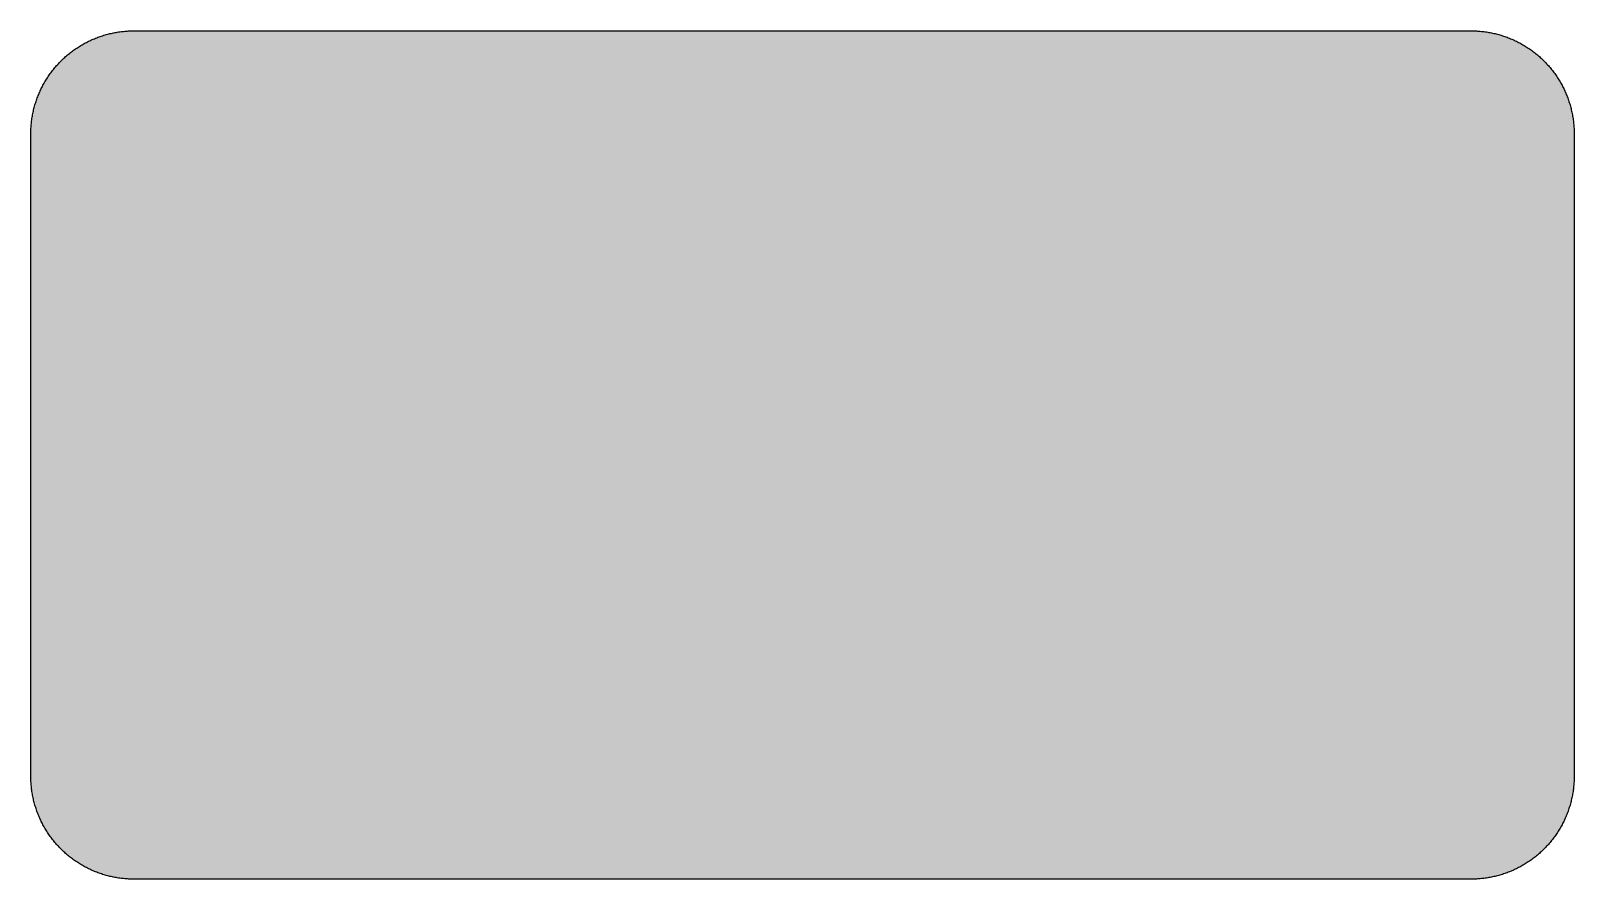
# Model space of a CAD drawing. Header units: millimetres. Extents: x 0 to 212, y 0 to 116.
import ezdxf

# ---------------------------------------------------------------- set-up
doc = ezdxf.new("R2010")
doc.units = ezdxf.units.MM

msp = doc.modelspace()

# ---------------------------------------------------------------- hatches: boundary and pattern name
msp.add_hatch(color=254).paths.add_polyline_path([(14.1633, 0.0536), (13.9878, 0.0533), (13.8125, 0.0559), (13.6373, 0.061), (13.462, 0.0686), (13.2893, 0.0787), (13.114, 0.0914), (12.9413, 0.1041), (12.7686, 0.1219), (12.5959, 0.1397), (12.4231, 0.16), (12.2504, 0.1829), (12.0777, 0.2057), (11.9075, 0.2337), (11.7373, 0.2616), (11.5672, 0.2921), (11.397, 0.3251), (11.2268, 0.3607), (11.0592, 0.3988), (10.8915, 0.4369), (10.7239, 0.4775), (10.5562, 0.5207), (10.3886, 0.5664), (10.2235, 0.6121), (10.0584, 0.6629), (9.8933, 0.7137), (9.7307, 0.7671), (9.5682, 0.8204), (9.4056, 0.8788), (9.2431, 0.9373), (9.083, 0.9982), (8.923, 1.0617), (8.763, 1.1252), (8.6055, 1.1938), (8.4455, 1.2624), (8.2906, 1.331), (8.1331, 1.4046), (7.9781, 1.4783), (7.8232, 1.5545), (7.6708, 1.6332), (7.5184, 1.7145), (7.366, 1.7958), (7.2161, 1.8796), (7.0663, 1.966), (6.919, 2.0523), (6.7716, 2.1438), (6.6243, 2.2352), (6.4795, 2.3266), (6.3348, 2.4232), (6.19, 2.5197), (6.0477, 2.6187), (5.908, 2.7178), (5.7683, 2.8194), (5.6286, 2.9235), (5.4915, 3.0302), (5.3543, 3.1369), (5.2197, 3.2461), (5.0851, 3.3579), (4.953, 3.4722), (4.8209, 3.5865), (4.6914, 3.7033), (4.5644, 3.8202), (4.4348, 3.9395), (4.3104, 4.0615), (4.1859, 4.1859), (4.0615, 4.3104), (3.9395, 4.4348), (3.8202, 4.5618), (3.7033, 4.6914), (3.5865, 4.8209), (3.4722, 4.953), (3.3579, 5.0851), (3.2487, 5.2197), (3.1369, 5.3543), (3.0302, 5.4915), (2.9235, 5.6286), (2.8194, 5.7683), (2.7178, 5.908), (2.6187, 6.0477), (2.5197, 6.19), (2.4232, 6.3348), (2.3266, 6.477), (2.2352, 6.6243), (2.1438, 6.7691), (2.0523, 6.919), (1.966, 7.0663), (1.8796, 7.2161), (1.7958, 7.366), (1.7145, 7.5184), (1.6332, 7.6708), (1.5545, 7.8232), (1.4783, 7.9781), (1.4046, 8.1331), (1.331, 8.2906), (1.2598, 8.4455), (1.1913, 8.603), (1.1252, 8.763), (1.0592, 8.923), (0.9982, 9.083), (0.9373, 9.2431), (0.8763, 9.4056), (0.8204, 9.5682), (0.7645, 9.7307), (0.7112, 9.8933), (0.6604, 10.0584), (0.6121, 10.2235), (0.5639, 10.3911), (0.5207, 10.5562), (0.4775, 10.7239), (0.4343, 10.8915), (0.3962, 11.0592), (0.3607, 11.2268), (0.3251, 11.397), (0.2921, 11.5672), (0.2616, 11.7373), (0.2311, 11.9075), (0.2057, 12.0802), (0.1803, 12.2504), (0.1575, 12.4231), (0.1372, 12.5959), (0.1194, 12.7686), (0.1041, 12.9413), (0.0889, 13.1166), (0.0787, 13.2893), (0.0686, 13.4645), (0.061, 13.6373), (0.0559, 13.8125), (0.0508, 13.9878), (0.0508, 14.163), (0.0522, 102.3592), (0.0508, 102.5322), (0.0559, 102.7074), (0.061, 102.8827), (0.0686, 103.058), (0.0787, 103.2307), (0.0889, 103.4059), (0.1041, 103.5787), (0.1194, 103.7514), (0.1372, 103.9241), (0.1575, 104.0968), (0.1803, 104.2695), (0.2057, 104.4423), (0.2311, 104.6124), (0.2616, 104.7826), (0.2921, 104.9528), (0.3251, 105.123), (0.3607, 105.2932), (0.3962, 105.4608), (0.4343, 105.6284), (0.4775, 105.7961), (0.5207, 105.9637), (0.5639, 106.1314), (0.6121, 106.2965), (0.6604, 106.4616), (0.7112, 106.6267), (0.7645, 106.7892), (0.8204, 106.9518), (0.8763, 107.1143), (0.9373, 107.2769), (0.9982, 107.4369), (1.0592, 107.5969), (1.1252, 107.757), (1.1913, 107.9144), (1.2598, 108.0745), (1.331, 108.2294), (1.4046, 108.3869), (1.4783, 108.5418), (1.5545, 108.6968), (1.6332, 108.8492), (1.7145, 109.0016), (1.7958, 109.154), (1.8796, 109.3038), (1.966, 109.4537), (2.0523, 109.601), (2.1438, 109.7483), (2.2352, 109.8956), (2.3266, 110.0404), (2.4232, 110.1852), (2.5197, 110.33), (2.6187, 110.4722), (2.7178, 110.6119), (2.8194, 110.7516), (2.9235, 110.8913), (3.0302, 111.0285), (3.1369, 111.1656), (3.2487, 111.3003), (3.3579, 111.4349), (3.4722, 111.567), (3.5865, 111.699), (3.7033, 111.8286), (3.8202, 111.9556), (3.9395, 112.0851), (4.0615, 112.2096), (4.1859, 112.334), (4.3104, 112.4585), (4.4348, 112.5804), (4.5644, 112.6998), (4.6914, 112.8166), (4.8209, 112.9335), (4.953, 113.0478), (5.0851, 113.1621), (5.2197, 113.2713), (5.3543, 113.3831), (5.4915, 113.4897), (5.6286, 113.5964), (5.7683, 113.7006), (5.908, 113.8022), (6.0477, 113.9012), (6.19, 114.0003), (6.3348, 114.0968), (6.4795, 114.1933), (6.6243, 114.2848), (6.7716, 114.3762), (6.919, 114.4676), (7.0663, 114.554), (7.2161, 114.6404), (7.366, 114.7242), (7.5184, 114.8055), (7.6708, 114.8867), (7.8232, 114.9655), (7.9781, 115.0417), (8.1331, 115.1153), (8.2906, 115.189), (8.4455, 115.2601), (8.6055, 115.3287), (8.763, 115.3947), (8.923, 115.4608), (9.083, 115.5217), (9.2431, 115.5827), (9.4056, 115.6437), (9.5682, 115.6995), (9.7307, 115.7554), (9.8933, 115.8088), (10.0584, 115.8596), (10.2235, 115.9078), (10.3886, 115.9561), (10.5562, 115.9993), (10.7239, 116.0424), (10.8915, 116.0856), (11.0592, 116.1237), (11.2268, 116.1593), (11.397, 116.1948), (11.5672, 116.2279), (11.7373, 116.2583), (11.9075, 116.2888), (12.0777, 116.3142), (12.2504, 116.3396), (12.4231, 116.3625), (12.5959, 116.3828), (12.7686, 116.4006), (12.9413, 116.4158), (13.114, 116.4311), (13.2893, 116.4412), (13.462, 116.4514), (13.6373, 116.459), (13.8125, 116.4641), (13.9878, 116.4692), (14.163, 116.4692), (197.6078, 116.4703), (197.7822, 116.4692), (197.9574, 116.4641), (198.1327, 116.459), (198.3054, 116.4514), (198.4807, 116.4412), (198.6534, 116.4311), (198.8287, 116.4158), (199.0014, 116.4006), (199.1741, 116.3828), (199.3468, 116.3625), (199.5195, 116.3396), (199.6897, 116.3142), (199.8624, 116.2888), (200.0326, 116.2583), (200.2028, 116.2279), (200.373, 116.1948), (200.5432, 116.1593), (200.7108, 116.1237), (200.8784, 116.0856), (201.0461, 116.0424), (201.2137, 115.9993), (201.3788, 115.9561), (201.5465, 115.9078), (201.7116, 115.8596), (201.8767, 115.8088), (202.0392, 115.7554), (202.2018, 115.6995), (202.3643, 115.6437), (202.5269, 115.5827), (202.6869, 115.5217), (202.8469, 115.4608), (203.007, 115.3947), (203.167, 115.3287), (203.3245, 115.2601), (203.4794, 115.189), (203.6369, 115.1153), (203.7918, 115.0417), (203.9468, 114.9655), (204.0992, 114.8867), (204.2516, 114.8055), (204.404, 114.7242), (204.5538, 114.6404), (204.7037, 114.554), (204.8535, 114.4676), (205.0009, 114.3762), (205.1456, 114.2848), (205.293, 114.1933), (205.4352, 114.0968), (205.58, 114.0003), (205.7222, 113.9012), (205.8619, 113.8022), (206.0016, 113.7006), (206.1413, 113.5964), (206.2785, 113.4897), (206.4156, 113.3831), (206.5503, 113.2713), (206.6849, 113.1621), (206.817, 113.0478), (206.949, 112.9335), (207.0786, 112.8166), (207.2081, 112.6998), (207.3351, 112.5804), (207.4596, 112.4585), (207.584, 112.334), (207.7085, 112.2096), (207.8304, 112.0851), (207.9498, 111.9556), (208.0666, 111.8286), (208.1835, 111.699), (208.2978, 111.567), (208.4121, 111.4349), (208.5238, 111.3003), (208.6331, 111.1656), (208.7397, 111.0285), (208.8464, 110.8913), (208.9506, 110.7516), (209.0522, 110.6119), (209.1512, 110.4722), (209.2503, 110.33), (209.3468, 110.1852), (209.4433, 110.0404), (209.5348, 109.8956), (209.6262, 109.7483), (209.7176, 109.601), (209.804, 109.4537), (209.8904, 109.3038), (209.9742, 109.154), (210.0555, 109.0016), (210.1367, 108.8492), (210.2155, 108.6968), (210.2917, 108.5418), (210.3653, 108.3869), (210.439, 108.2294), (210.5076, 108.0745), (210.5762, 107.9144), (210.6447, 107.757), (210.7082, 107.5969), (210.7717, 107.4369), (210.8327, 107.2769), (210.8911, 107.1143), (210.9495, 106.9518), (211.0029, 106.7892), (211.0562, 106.6267), (211.107, 106.4616), (211.1578, 106.2965), (211.2035, 106.1314), (211.2493, 105.9637), (211.2924, 105.7961), (211.3331, 105.6284), (211.3712, 105.4608), (211.4093, 105.2932), (211.4448, 105.123), (211.4779, 104.9528), (211.5083, 104.7826), (211.5363, 104.6124), (211.5642, 104.4423), (211.5871, 104.2695), (211.6099, 104.0968), (211.6303, 103.9241), (211.648, 103.7514), (211.6658, 103.5787), (211.6785, 103.4059), (211.6912, 103.2307), (211.7014, 103.058), (211.709, 102.8827), (211.7141, 102.7074), (211.7166, 102.5322), (211.7166, 102.3569), (211.7189, 14.1647), (211.7166, 13.9878), (211.7141, 13.8125), (211.709, 13.6373), (211.7014, 13.4645), (211.6912, 13.2893), (211.6785, 13.1166), (211.6658, 12.9413), (211.648, 12.7686), (211.6303, 12.5959), (211.6099, 12.4231), (211.5871, 12.2504), (211.5642, 12.0802), (211.5363, 11.9075), (211.5083, 11.7373), (211.4779, 11.5672), (211.4448, 11.397), (211.4093, 11.2268), (211.3712, 11.0592), (211.3331, 10.8915), (211.2924, 10.7239), (211.2493, 10.5562), (211.2035, 10.3911), (211.1578, 10.2235), (211.107, 10.0584), (211.0562, 9.8933), (211.0029, 9.7307), (210.9495, 9.5682), (210.8911, 9.4056), (210.8327, 9.2431), (210.7717, 9.083), (210.7082, 8.923), (210.6447, 8.763), (210.5762, 8.603), (210.5076, 8.4455), (210.439, 8.2906), (210.3653, 8.1331), (210.2917, 7.9781), (210.2155, 7.8232), (210.1367, 7.6708), (210.0555, 7.5184), (209.9742, 7.366), (209.8904, 7.2161), (209.804, 7.0663), (209.7176, 6.919), (209.6262, 6.7691), (209.5348, 6.6243), (209.4433, 6.477), (209.3468, 6.3348), (209.2503, 6.19), (209.1512, 6.0477), (209.0522, 5.908), (208.9506, 5.7683), (208.8464, 5.6286), (208.7397, 5.4915), (208.6331, 5.3543), (208.5238, 5.2197), (208.4121, 5.0851), (208.2978, 4.953), (208.1835, 4.8209), (208.0666, 4.6914), (207.9498, 4.5618), (207.8304, 4.4348), (207.7085, 4.3104), (207.584, 4.1859), (207.4596, 4.0615), (207.3351, 3.9395), (207.2081, 3.8202), (207.0786, 3.7033), (206.949, 3.5865), (206.817, 3.4722), (206.6849, 3.3579), (206.5503, 3.2461), (206.4156, 3.1369), (206.2785, 3.0302), (206.1413, 2.9235), (206.0016, 2.8194), (205.8619, 2.7178), (205.7222, 2.6187), (205.58, 2.5197), (205.4352, 2.4232), (205.293, 2.3266), (205.1456, 2.2352), (205.0009, 2.1438), (204.8535, 2.0523), (204.7037, 1.966), (204.5538, 1.8796), (204.404, 1.7958), (204.2516, 1.7145), (204.0992, 1.6332), (203.9468, 1.5545), (203.7918, 1.4783), (203.6369, 1.4046), (203.4794, 1.331), (203.3245, 1.2624), (203.167, 1.1938), (203.007, 1.1252), (202.8469, 1.0617), (202.6869, 0.9982), (202.5269, 0.9373), (202.3643, 0.8788), (202.2018, 0.8204), (202.0392, 0.7671), (201.8767, 0.7137), (201.7116, 0.6629), (201.5465, 0.6121), (201.3788, 0.5664), (201.2137, 0.5207), (201.0461, 0.4775), (200.8784, 0.4369), (200.7108, 0.3988), (200.5432, 0.3607), (200.373, 0.3251), (200.2028, 0.2921), (200.0326, 0.2616), (199.8624, 0.2337), (199.6897, 0.2057), (199.5195, 0.1829), (199.3468, 0.16), (199.1741, 0.1397), (199.0014, 0.1219), (198.8287, 0.1041), (198.6534, 0.0914), (198.4807, 0.0787), (198.3054, 0.0686), (198.1327, 0.061), (197.9574, 0.0559), (197.7822, 0.0533), (197.6069, 0.0533)])
h = msp.add_hatch(color=59)
h.paths.add_polyline_path([(14.1633, 3.5814), (13.8887, 3.5839), (13.6169, 3.5941), (13.3477, 3.6119), (13.081, 3.6347), (12.8143, 3.6652), (12.5501, 3.7008), (12.2885, 3.7465), (12.0294, 3.7948), (11.7729, 3.8506), (11.5164, 3.9141), (11.2649, 3.9827), (11.016, 4.0564), (10.7671, 4.1351), (10.5232, 4.2215), (10.2819, 4.3129), (10.0432, 4.412), (9.8069, 4.5161), (9.5733, 4.6228), (9.3447, 4.7371), (9.1186, 4.8565), (8.8951, 4.9809), (8.6741, 5.113), (8.4582, 5.2476), (8.2448, 5.3873), (8.0366, 5.5321), (7.8308, 5.682), (7.6276, 5.8369), (7.4295, 5.9969), (7.2365, 6.1595), (7.046, 6.3297), (6.8605, 6.5024), (6.6777, 6.6802), (6.5024, 6.8605), (6.3271, 7.046), (6.1595, 7.2365), (5.9969, 7.432), (5.8369, 7.6302), (5.682, 7.8308), (5.5321, 8.0366), (5.3873, 8.2448), (5.2451, 8.4582), (5.1105, 8.6741), (4.9809, 8.8951), (4.8565, 9.1186), (4.7371, 9.3447), (4.6228, 9.5758), (4.5136, 9.8069), (4.4094, 10.0432), (4.3129, 10.2819), (4.2215, 10.5232), (4.1351, 10.7696), (4.0538, 11.016), (3.9802, 11.2649), (3.9116, 11.5189), (3.8506, 11.7729), (3.7948, 12.0294), (3.744, 12.2911), (3.7008, 12.5527), (3.6627, 12.8143), (3.6322, 13.081), (3.6093, 13.3502), (3.5916, 13.6195), (3.5814, 13.8913), (3.5789, 14.163), (3.58, 102.3592), (3.5814, 102.6312), (3.5916, 102.903), (3.6093, 103.1723), (3.6322, 103.439), (3.6627, 103.7057), (3.7008, 103.9698), (3.744, 104.2314), (3.7948, 104.4905), (3.8506, 104.7471), (3.9116, 105.0036), (3.9802, 105.2551), (4.0538, 105.504), (4.1351, 105.7529), (4.2215, 105.9967), (4.3129, 106.238), (4.4094, 106.4768), (4.5136, 106.713), (4.6228, 106.9467), (4.7371, 107.1753), (4.8565, 107.4014), (4.9809, 107.6249), (5.1105, 107.8459), (5.2451, 108.0618), (5.3873, 108.2751), (5.5321, 108.4834), (5.682, 108.6891), (5.8369, 108.8923), (5.9969, 109.0905), (6.1595, 109.2835), (6.3271, 109.474), (6.5024, 109.6594), (6.6777, 109.8423), (6.8605, 110.0176), (7.046, 110.1928), (7.2365, 110.3605), (7.4295, 110.523), (7.6276, 110.683), (7.8308, 110.838), (8.0366, 110.9878), (8.2448, 111.1326), (8.4582, 111.2749), (8.6741, 111.4095), (8.8951, 111.539), (9.1186, 111.6635), (9.3447, 111.7829), (9.5733, 111.8972), (9.8069, 112.0064), (10.0432, 112.1105), (10.2819, 112.207), (10.5232, 112.2985), (10.7671, 112.3848), (11.016, 112.4661), (11.2649, 112.5398), (11.5164, 112.6084), (11.7729, 112.6693), (12.0294, 112.7252), (12.2885, 112.776), (12.5501, 112.8192), (12.8143, 112.8573), (13.081, 112.8878), (13.3477, 112.9106), (13.6169, 112.9284), (13.8887, 112.9386), (14.163, 112.9411), (197.6078, 112.9425), (197.8787, 112.9386), (198.1505, 112.9284), (198.4197, 112.9106), (198.689, 112.8878), (198.9557, 112.8573), (199.2173, 112.8192), (199.4789, 112.776), (199.7405, 112.7252), (199.9971, 112.6693), (200.2511, 112.6084), (200.5051, 112.5398), (200.754, 112.4661), (201.0004, 112.3848), (201.2467, 112.2985), (201.488, 112.207), (201.7268, 112.1105), (201.963, 112.0064), (202.1942, 111.8972), (202.4253, 111.7829), (202.6514, 111.6635), (202.8749, 111.539), (203.0959, 111.4095), (203.3118, 111.2749), (203.5251, 111.1326), (203.7334, 110.9878), (203.9391, 110.838), (204.1398, 110.683), (204.3379, 110.523), (204.5335, 110.3605), (204.724, 110.1928), (204.9094, 110.0176), (205.0898, 109.8423), (205.2676, 109.6594), (205.4403, 109.474), (205.6105, 109.2835), (205.773, 109.0905), (205.933, 108.8923), (206.088, 108.6891), (206.2378, 108.4834), (206.3826, 108.2751), (206.5223, 108.0618), (206.6569, 107.8459), (206.789, 107.6249), (206.9135, 107.4014), (207.0329, 107.1753), (207.1472, 106.9467), (207.2538, 106.713), (207.358, 106.4768), (207.457, 106.238), (207.5485, 105.9967), (207.6348, 105.7529), (207.7136, 105.504), (207.7872, 105.2551), (207.8558, 105.0036), (207.9193, 104.7471), (207.9752, 104.4905), (208.0235, 104.2314), (208.0692, 103.9698), (208.1047, 103.7057), (208.1352, 103.439), (208.1581, 103.1723), (208.1759, 102.903), (208.186, 102.6312), (208.1911, 102.3569), (208.1911, 14.1647), (208.186, 13.8913), (208.1759, 13.6195), (208.1581, 13.3502), (208.1352, 13.081), (208.1047, 12.8143), (208.0692, 12.5527), (208.0235, 12.2911), (207.9752, 12.0294), (207.9193, 11.7729), (207.8558, 11.5189), (207.7872, 11.2649), (207.7136, 11.016), (207.6348, 10.7696), (207.5485, 10.5232), (207.457, 10.2819), (207.358, 10.0432), (207.2538, 9.8069), (207.1472, 9.5758), (207.0329, 9.3447), (206.9135, 9.1186), (206.789, 8.8951), (206.6569, 8.6741), (206.5223, 8.4582), (206.3826, 8.2448), (206.2378, 8.0366), (206.088, 7.8308), (205.933, 7.6302), (205.773, 7.432), (205.6105, 7.2365), (205.4403, 7.046), (205.2676, 6.8605), (205.0898, 6.6802), (204.9094, 6.5024), (204.724, 6.3297), (204.5335, 6.1595), (204.3379, 5.9969), (204.1398, 5.8369), (203.9391, 5.682), (203.7334, 5.5321), (203.5251, 5.3873), (203.3118, 5.2476), (203.0959, 5.113), (202.8749, 4.9809), (202.6514, 4.8565), (202.4253, 4.7371), (202.1942, 4.6228), (201.963, 4.5161), (201.7268, 4.412), (201.488, 4.3129), (201.2467, 4.2215), (201.0004, 4.1351), (200.754, 4.0564), (200.5051, 3.9827), (200.2511, 3.9141), (199.9971, 3.8506), (199.7405, 3.7948), (199.4789, 3.7465), (199.2173, 3.7008), (198.9557, 3.6652), (198.689, 3.6347), (198.4197, 3.6119), (198.1505, 3.5941), (197.8787, 3.5839), (197.6069, 3.5789)])
h.paths.add_polyline_path([(14.1633, 8.8731), (14.0259, 8.8748), (13.8887, 8.8798), (13.7541, 8.8875), (13.622, 8.9002), (13.4874, 8.9154), (13.3553, 8.9332), (13.2258, 8.9535), (13.0962, 8.9789), (12.9667, 9.0068), (12.8397, 9.0373), (12.7127, 9.0729), (12.5882, 9.1084), (12.4663, 9.1491), (12.3419, 9.1923), (12.2225, 9.238), (12.1031, 9.2888), (11.9837, 9.3396), (11.8694, 9.3929), (11.7526, 9.4513), (11.6408, 9.5098), (11.5291, 9.5733), (11.4198, 9.6368), (11.3106, 9.7053), (11.2039, 9.7765), (11.0998, 9.8476), (10.9957, 9.9238), (10.8966, 10), (10.7975, 10.0787), (10.6985, 10.1625), (10.6045, 10.2464), (10.5105, 10.3327), (10.4216, 10.4216), (10.3327, 10.5131), (10.2464, 10.6045), (10.16, 10.701), (10.0787, 10.7975), (10, 10.8966), (9.9212, 10.9982), (9.8476, 11.0998), (9.7739, 11.2039), (9.7053, 11.3106), (9.6368, 11.4198), (9.5707, 11.5291), (9.5098, 11.6408), (9.4488, 11.7551), (9.3929, 11.8694), (9.337, 11.9863), (9.2862, 12.1031), (9.238, 12.2225), (9.1923, 12.3444), (9.1491, 12.4663), (9.1084, 12.5908), (9.0703, 12.7152), (9.0373, 12.8397), (9.0068, 12.9692), (8.9789, 13.0962), (8.9535, 13.2258), (8.9306, 13.3579), (8.9129, 13.4899), (8.8976, 13.622), (8.8849, 13.7566), (8.8773, 13.8913), (8.8722, 14.0259), (8.8697, 14.163), (8.8717, 102.3592), (8.8722, 102.4941), (8.8773, 102.6312), (8.8849, 102.7659), (8.8976, 102.8979), (8.9129, 103.0326), (8.9306, 103.1646), (8.9535, 103.2942), (8.9789, 103.4237), (9.0068, 103.5533), (9.0373, 103.6803), (9.0703, 103.8073), (9.1084, 103.9317), (9.1491, 104.0536), (9.1923, 104.1781), (9.238, 104.2975), (9.2862, 104.4169), (9.337, 104.5362), (9.3929, 104.6505), (9.4488, 104.7674), (9.5098, 104.8791), (9.5707, 104.9909), (9.6368, 105.1001), (9.7053, 105.2093), (9.7739, 105.316), (9.8476, 105.4202), (9.9212, 105.5243), (10, 105.6234), (10.0787, 105.7224), (10.16, 105.8215), (10.2464, 105.9155), (10.3327, 106.0094), (10.4216, 106.0983), (10.5105, 106.1872), (10.6045, 106.2736), (10.6985, 106.36), (10.7975, 106.4412), (10.8966, 106.52), (10.9957, 106.5987), (11.0998, 106.6724), (11.2039, 106.746), (11.3106, 106.8146), (11.4198, 106.8832), (11.5291, 106.9492), (11.6408, 107.0102), (11.7526, 107.0712), (11.8694, 107.127), (11.9837, 107.1829), (12.1031, 107.2337), (12.2225, 107.282), (12.3419, 107.3277), (12.4663, 107.3709), (12.5882, 107.4115), (12.7127, 107.4496), (12.8397, 107.4826), (12.9667, 107.5131), (13.0962, 107.5411), (13.2258, 107.5665), (13.3553, 107.5893), (13.4874, 107.6071), (13.622, 107.6223), (13.7541, 107.635), (13.8887, 107.6427), (14.0259, 107.6477), (14.163, 107.6503), (197.6078, 107.6508), (197.7441, 107.6477), (197.8787, 107.6427), (198.0133, 107.635), (198.1479, 107.6223), (198.28, 107.6071), (198.4121, 107.5893), (198.5442, 107.5665), (198.6737, 107.5411), (198.8007, 107.5131), (198.9303, 107.4826), (199.0547, 107.4496), (199.1792, 107.4115), (199.3036, 107.3709), (199.4256, 107.3277), (199.5475, 107.282), (199.6669, 107.2337), (199.7837, 107.1829), (199.9005, 107.127), (200.0148, 107.0712), (200.1291, 107.0102), (200.2409, 106.9492), (200.3501, 106.8832), (200.4593, 106.8146), (200.566, 106.746), (200.6702, 106.6724), (200.7718, 106.5987), (200.8734, 106.52), (200.9724, 106.4412), (201.0689, 106.36), (201.1655, 106.2736), (201.2569, 106.1872), (201.3483, 106.0983), (201.4372, 106.0094), (201.5236, 105.9155), (201.6074, 105.8215), (201.6912, 105.7224), (201.77, 105.6234), (201.8462, 105.5243), (201.9224, 105.4202), (201.9935, 105.316), (202.0646, 105.2093), (202.1332, 105.1001), (202.1967, 104.9909), (202.2602, 104.8791), (202.3186, 104.7674), (202.377, 104.6505), (202.4304, 104.5362), (202.4812, 104.4169), (202.532, 104.2975), (202.5777, 104.1781), (202.6209, 104.0536), (202.6615, 103.9317), (202.6971, 103.8073), (202.7326, 103.6803), (202.7631, 103.5533), (202.7911, 103.4237), (202.8165, 103.2942), (202.8368, 103.1646), (202.8546, 103.0326), (202.8698, 102.8979), (202.8825, 102.7659), (202.8901, 102.6312), (202.8952, 102.4941), (202.8977, 102.3569), (202.8994, 14.1647), (202.8952, 14.0259), (202.8901, 13.8913), (202.8825, 13.7566), (202.8698, 13.622), (202.8546, 13.4899), (202.8368, 13.3579), (202.8165, 13.2258), (202.7911, 13.0962), (202.7631, 12.9692), (202.7326, 12.8397), (202.6971, 12.7152), (202.6615, 12.5908), (202.6209, 12.4663), (202.5777, 12.3444), (202.532, 12.2225), (202.4812, 12.1031), (202.4304, 11.9863), (202.377, 11.8694), (202.3186, 11.7551), (202.2602, 11.6408), (202.1967, 11.5291), (202.1332, 11.4198), (202.0646, 11.3106), (201.9935, 11.2039), (201.9224, 11.0998), (201.8462, 10.9982), (201.77, 10.8966), (201.6912, 10.7975), (201.6074, 10.701), (201.5236, 10.6045), (201.4372, 10.5131), (201.3483, 10.4216), (201.2569, 10.3327), (201.1655, 10.2464), (201.0689, 10.1625), (200.9724, 10.0787), (200.8734, 10), (200.7718, 9.9238), (200.6702, 9.8476), (200.566, 9.7765), (200.4593, 9.7053), (200.3501, 9.6368), (200.2409, 9.5733), (200.1291, 9.5098), (200.0148, 9.4513), (199.9005, 9.3929), (199.7837, 9.3396), (199.6669, 9.2888), (199.5475, 9.238), (199.4256, 9.1923), (199.3036, 9.1491), (199.1792, 9.1084), (199.0547, 9.0729), (198.9303, 9.0373), (198.8007, 9.0068), (198.6737, 8.9789), (198.5442, 8.9535), (198.4121, 8.9332), (198.28, 8.9154), (198.1479, 8.9002), (198.0133, 8.8875), (197.8787, 8.8798), (197.7441, 8.8748), (197.6069, 8.8722)], flags=16)
h = msp.add_hatch(color=59)
h.paths.add_polyline_path([(87.7175, 38.8592), (93.0092, 38.8592), (93.0092, 20.3383), (93.0072, 20.2692), (93.0046, 20.2006), (92.9996, 20.1346), (92.9945, 20.066), (92.9869, 20), (92.9767, 19.9339), (92.9665, 19.8679), (92.9538, 19.8044), (92.9411, 19.7383), (92.9259, 19.6748), (92.9081, 19.6113), (92.8878, 19.5504), (92.87, 19.4869), (92.8472, 19.4259), (92.8243, 19.3675), (92.7989, 19.3065), (92.7735, 19.2481), (92.7481, 19.1897), (92.7176, 19.1313), (92.6897, 19.0754), (92.6567, 19.0195), (92.6262, 18.9636), (92.5906, 18.9103), (92.5551, 18.857), (92.5195, 18.8062), (92.4814, 18.7528), (92.4433, 18.702), (92.4052, 18.6538), (92.362, 18.6055), (92.3214, 18.5572), (92.2782, 18.5115), (92.2325, 18.4658), (92.1868, 18.4226), (92.141, 18.3794), (92.0928, 18.3363), (92.0445, 18.2956), (91.9963, 18.255), (91.9455, 18.2169), (91.8947, 18.1788), (91.8413, 18.1432), (91.788, 18.1077), (91.7346, 18.0746), (91.6788, 18.0416), (91.6229, 18.0111), (91.567, 17.9807), (91.5086, 17.9527), (91.4502, 17.9248), (91.3917, 17.8994), (91.3333, 17.874), (91.2724, 17.8511), (91.2114, 17.8308), (91.1504, 17.8105), (91.0869, 17.7927), (91.0234, 17.7749), (90.9599, 17.7597), (90.8964, 17.7444), (90.8304, 17.7317), (90.7644, 17.7216), (90.6983, 17.7114), (90.6323, 17.7038), (90.5662, 17.6987), (90.4977, 17.6936), (90.4316, 17.6911), (90.363, 17.6911), (90.2945, 17.6911), (90.2259, 17.6936), (90.1598, 17.6987), (90.0913, 17.7038), (90.0252, 17.7114), (89.9592, 17.7216), (89.8931, 17.7317), (89.8296, 17.7444), (89.7636, 17.7597), (89.7001, 17.7749), (89.6391, 17.7927), (89.5756, 17.8105), (89.5147, 17.8308), (89.4537, 17.8511), (89.3928, 17.874), (89.3318, 17.8994), (89.2734, 17.9248), (89.215, 17.9527), (89.1591, 17.9807), (89.1007, 18.0111), (89.0448, 18.0416), (88.9914, 18.0746), (88.9356, 18.1077), (88.8822, 18.1432), (88.8314, 18.1788), (88.7781, 18.2169), (88.7298, 18.255), (88.679, 18.2956), (88.6308, 18.3363), (88.5825, 18.3794), (88.5368, 18.4226), (88.4911, 18.4658), (88.4479, 18.5115), (88.4047, 18.5572), (88.3615, 18.6055), (88.3209, 18.6538), (88.2802, 18.702), (88.2421, 18.7528), (88.204, 18.8062), (88.1685, 18.857), (88.1329, 18.9103), (88.0999, 18.9636), (88.0669, 19.0195), (88.0364, 19.0754), (88.0059, 19.1313), (87.978, 19.1897), (87.95, 19.2481), (87.9246, 19.3065), (87.8992, 19.3675), (87.8764, 19.4259), (87.8561, 19.4869), (87.8357, 19.5504), (87.8154, 19.6113), (87.8002, 19.6748), (87.7849, 19.7383), (87.7697, 19.8044), (87.757, 19.8679), (87.7468, 19.9339), (87.7367, 20), (87.7291, 20.066), (87.724, 20.1346), (87.7189, 20.2006), (87.7164, 20.2692), (87.7164, 20.3378)])
h.paths.add_polyline_path([(94.773, 38.8592), (100.0647, 38.8592), (100.0647, 15.0467), (100.0633, 14.9758), (100.0608, 14.9098), (100.0557, 14.8412), (100.0506, 14.7752), (100.043, 14.7091), (100.0328, 14.6431), (100.0227, 14.5771), (100.01, 14.511), (99.9947, 14.4475), (99.9795, 14.384), (99.9642, 14.3205), (99.9439, 14.257), (99.9236, 14.1961), (99.9033, 14.1351), (99.8804, 14.0741), (99.855, 14.0157), (99.8296, 13.9573), (99.8017, 13.8989), (99.7737, 13.8405), (99.7433, 13.7846), (99.7128, 13.7287), (99.6798, 13.6728), (99.6467, 13.6195), (99.6112, 13.5661), (99.5756, 13.5128), (99.5375, 13.462), (99.4994, 13.4112), (99.4588, 13.3629), (99.4181, 13.3147), (99.3775, 13.2664), (99.3343, 13.2207), (99.2886, 13.175), (99.2429, 13.1293), (99.1972, 13.0861), (99.1489, 13.0454), (99.1006, 13.0023), (99.0524, 12.9642), (99.0016, 12.9261), (98.9508, 12.888), (98.8974, 12.8524), (98.8441, 12.8168), (98.7908, 12.7813), (98.7349, 12.7508), (98.679, 12.7178), (98.6231, 12.6898), (98.5647, 12.6594), (98.5063, 12.634), (98.4479, 12.6086), (98.3894, 12.5832), (98.3285, 12.5603), (98.2675, 12.5374), (98.204, 12.5197), (98.1431, 12.4993), (98.0796, 12.4816), (98.0161, 12.4663), (97.95, 12.4536), (97.8865, 12.4409), (97.8205, 12.4308), (97.7544, 12.4206), (97.6884, 12.413), (97.6224, 12.4079), (97.5538, 12.4028), (97.4852, 12.4003), (97.4166, 12.4003), (97.3506, 12.4003), (97.282, 12.4028), (97.2134, 12.4079), (97.1474, 12.413), (97.0813, 12.4206), (97.0153, 12.4308), (96.9493, 12.4409), (96.8858, 12.4536), (96.8197, 12.4663), (96.7562, 12.4816), (96.6927, 12.4993), (96.6318, 12.5197), (96.5683, 12.5374), (96.5073, 12.5603), (96.4489, 12.5832), (96.3879, 12.6086), (96.3295, 12.634), (96.2711, 12.6594), (96.2127, 12.6898), (96.1568, 12.7178), (96.1009, 12.7508), (96.045, 12.7813), (95.9917, 12.8168), (95.9383, 12.8524), (95.8875, 12.888), (95.8342, 12.9261), (95.7834, 12.9642), (95.7351, 13.0023), (95.6869, 13.0454), (95.6386, 13.0861), (95.5929, 13.1293), (95.5472, 13.175), (95.5015, 13.2207), (95.4583, 13.2664), (95.4176, 13.3147), (95.377, 13.3629), (95.3364, 13.4112), (95.2983, 13.462), (95.2602, 13.5128), (95.2246, 13.5661), (95.189, 13.6195), (95.156, 13.6728), (95.123, 13.7287), (95.0925, 13.7846), (95.062, 13.8405), (95.0316, 13.8989), (95.0062, 13.9573), (94.9808, 14.0157), (94.9554, 14.0741), (94.9325, 14.1351), (94.9096, 14.1961), (94.8919, 14.257), (94.8715, 14.3205), (94.8563, 14.384), (94.8385, 14.4475), (94.8258, 14.511), (94.8131, 14.5771), (94.803, 14.6431), (94.7928, 14.7091), (94.7852, 14.7752), (94.7801, 14.8412), (94.775, 14.9098), (94.7725, 14.9758), (94.7725, 15.0444)], flags=16)
edge = h.paths.add_edge_path(flags=16)
edge.add_line((76.2536, 40.6231), (76.3016, 40.9372))
edge.add_line((76.3016, 40.9372), (76.3524, 41.2547))
edge.add_line((76.3524, 41.2547), (76.4083, 41.5696))
edge.add_line((76.4083, 41.5696), (76.4642, 41.8821))
edge.add_line((76.4642, 41.8821), (76.5251, 42.197))
edge.add_line((76.5251, 42.197), (76.5886, 42.5094))
edge.add_line((76.5886, 42.5094), (76.6521, 42.8219))
edge.add_line((76.6521, 42.8219), (76.7207, 43.1343))
edge.add_line((76.7207, 43.1343), (76.7918, 43.4442))
edge.add_line((76.7918, 43.4442), (76.8655, 43.754))
edge.add_line((76.8655, 43.754), (76.9417, 44.0614))
edge.add_line((76.9417, 44.0614), (77.023, 44.3713))
edge.add_line((77.023, 44.3713), (77.1042, 44.6786))
edge.add_line((77.1042, 44.6786), (77.1881, 44.9834))
edge.add_line((77.1881, 44.9834), (77.277, 45.2907))
edge.add_line((77.277, 45.2907), (77.3659, 45.5955))
edge.add_line((77.3659, 45.5955), (77.4598, 45.8978))
edge.add_line((77.4598, 45.8978), (77.5538, 46.2026))
edge.add_line((77.5538, 46.2026), (77.6529, 46.5049))
edge.add_line((77.6529, 46.5049), (77.7545, 46.8046))
edge.add_line((77.7545, 46.8046), (77.8561, 47.1043))
edge.add_line((77.8561, 47.1043), (77.9628, 47.404))
edge.add_line((77.9628, 47.404), (78.072, 47.7012))
edge.add_line((78.072, 47.7012), (78.1837, 47.9984))
edge.add_line((78.1837, 47.9984), (78.2955, 48.2956))
edge.add_line((78.2955, 48.2956), (78.4123, 48.5902))
edge.add_line((78.4123, 48.5902), (78.5317, 48.8823))
edge.add_line((78.5317, 48.8823), (78.6536, 49.1769))
edge.add_line((78.6536, 49.1769), (78.7781, 49.4665))
edge.add_line((78.7781, 49.4665), (78.9051, 49.7586))
edge.add_line((78.9051, 49.7586), (79.0346, 50.0482))
edge.add_line((79.0346, 50.0482), (79.1667, 50.3352))
edge.add_line((79.1667, 50.3352), (79.3013, 50.6222))
edge.add_line((79.3013, 50.6222), (79.4385, 50.9067))
edge.add_line((79.4385, 50.9067), (79.5782, 51.1937))
edge.add_line((79.5782, 51.1937), (79.7204, 51.4756))
edge.add_line((79.7204, 51.4756), (79.8652, 51.7576))
edge.add_line((79.8652, 51.7576), (80.0125, 52.0395))
edge.add_line((80.0125, 52.0395), (80.1624, 52.3189))
edge.add_line((80.1624, 52.3189), (80.3148, 52.5958))
edge.add_line((80.3148, 52.5958), (80.4697, 52.8726))
edge.add_line((80.4697, 52.8726), (80.6272, 53.1495))
edge.add_line((80.6272, 53.1495), (80.7872, 53.4238))
edge.add_line((80.7872, 53.4238), (80.9498, 53.6956))
edge.add_line((80.9498, 53.6956), (81.1124, 53.9674))
edge.add_line((81.1124, 53.9674), (81.28, 54.2366))
edge.add_line((81.28, 54.2366), (81.4502, 54.5059))
edge.add_line((81.4502, 54.5059), (81.6229, 54.7726))
edge.add_line((81.6229, 54.7726), (81.7956, 55.0393))
edge.add_line((81.7956, 55.0393), (81.9734, 55.3034))
edge.add_line((81.9734, 55.3034), (82.1512, 55.565))
edge.add_line((82.1512, 55.565), (82.3341, 55.8267))
edge.add_line((82.3341, 55.8267), (82.517, 56.0857))
edge.add_line((82.517, 56.0857), (82.7049, 56.3448))
edge.add_line((82.7049, 56.3448), (82.8929, 56.6014))
edge.add_line((82.8929, 56.6014), (83.0834, 56.8554))
edge.add_line((83.0834, 56.8554), (83.279, 57.1094))
edge.add_line((83.279, 57.1094), (83.4746, 57.3608))
edge.add_line((83.4746, 57.3608), (83.6727, 57.6097))
edge.add_line((83.6727, 57.6097), (83.8733, 57.8587))
edge.add_line((83.8733, 57.8587), (84.0765, 58.105))
edge.add_line((84.0765, 58.105), (84.2823, 58.3514))
edge.add_line((84.2823, 58.3514), (84.488, 58.5953))
edge.add_line((84.488, 58.5953), (84.6988, 58.8366))
edge.add_line((84.6988, 58.8366), (84.6984, 58.8377))
edge.add_line((84.6984, 58.8377), (84.6023, 58.9432))
edge.add_line((84.6023, 58.9432), (84.5083, 59.0499))
edge.add_line((84.5083, 59.0499), (84.4169, 59.1591))
edge.add_line((84.4169, 59.1591), (84.328, 59.2684))
edge.add_line((84.328, 59.2684), (84.2391, 59.3801))
edge.add_line((84.2391, 59.3801), (84.1502, 59.4919))
edge.add_line((84.1502, 59.4919), (84.0638, 59.6036))
edge.add_line((84.0638, 59.6036), (83.98, 59.7154))
edge.add_line((83.98, 59.7154), (83.8962, 59.8297))
edge.add_line((83.8962, 59.8297), (83.8124, 59.9465))
edge.add_line((83.8124, 59.9465), (83.7311, 60.0608))
edge.add_line((83.7311, 60.0608), (83.6524, 60.1777))
edge.add_line((83.6524, 60.1777), (83.5736, 60.2945))
edge.add_line((83.5736, 60.2945), (83.4974, 60.4139))
edge.add_line((83.4974, 60.4139), (83.4212, 60.5333))
edge.add_line((83.4212, 60.5333), (83.3476, 60.6527))
edge.add_line((83.3476, 60.6527), (83.2764, 60.772))
edge.add_line((83.2764, 60.772), (83.2053, 60.894))
edge.add_line((83.2053, 60.894), (83.1342, 61.0159))
edge.add_line((83.1342, 61.0159), (83.0656, 61.1403))
edge.add_line((83.0656, 61.1403), (82.9996, 61.2623))
edge.add_line((82.9996, 61.2623), (82.9335, 61.3867))
edge.add_line((82.9335, 61.3867), (82.87, 61.5112))
edge.add_line((82.87, 61.5112), (82.8065, 61.6382))
edge.add_line((82.8065, 61.6382), (82.7456, 61.7652))
edge.add_line((82.7456, 61.7652), (82.6872, 61.8922))
edge.add_line((82.6872, 61.8922), (82.6287, 62.0192))
edge.add_line((82.6287, 62.0192), (82.5703, 62.1487))
edge.add_line((82.5703, 62.1487), (82.517, 62.2757))
edge.add_line((82.517, 62.2757), (82.4611, 62.4053))
edge.add_line((82.4611, 62.4053), (82.4103, 62.5373))
edge.add_line((82.4103, 62.5373), (82.3595, 62.6669))
edge.add_line((82.3595, 62.6669), (82.3087, 62.799))
edge.add_line((82.3087, 62.799), (82.2604, 62.931))
edge.add_line((82.2604, 62.931), (82.2147, 63.0631))
edge.add_line((82.2147, 63.0631), (82.169, 63.1952))
edge.add_line((82.169, 63.1952), (82.1258, 63.3298))
edge.add_line((82.1258, 63.3298), (82.0852, 63.4619))
edge.add_line((82.0852, 63.4619), (82.0445, 63.5965))
edge.add_line((82.0445, 63.5965), (82.0064, 63.7311))
edge.add_line((82.0064, 63.7311), (81.9683, 63.8683))
edge.add_line((81.9683, 63.8683), (81.9328, 64.0029))
edge.add_line((81.9328, 64.0029), (81.8972, 64.1401))
edge.add_line((81.8972, 64.1401), (81.8642, 64.2772))
edge.add_line((81.8642, 64.2772), (81.8337, 64.4144))
edge.add_line((81.8337, 64.4144), (81.8058, 64.5516))
edge.add_line((81.8058, 64.5516), (81.7753, 64.6887))
edge.add_line((81.7753, 64.6887), (81.7499, 64.8259))
edge.add_line((81.7499, 64.8259), (81.7245, 64.9656))
edge.add_line((81.7245, 64.9656), (81.7016, 65.1053))
edge.add_line((81.7016, 65.1053), (81.6788, 65.245))
edge.add_line((81.6788, 65.245), (81.661, 65.3847))
edge.add_line((81.661, 65.3847), (81.6407, 65.5244))
edge.add_line((81.6407, 65.5244), (81.6229, 65.6641))
edge.add_line((81.6229, 65.6641), (81.6077, 65.8038))
edge.add_line((81.6077, 65.8038), (81.595, 65.946))
edge.add_line((81.595, 65.946), (81.5823, 66.0857))
edge.add_line((81.5823, 66.0857), (81.5721, 66.228))
edge.add_line((81.5721, 66.228), (81.5619, 66.3702))
edge.add_line((81.5619, 66.3702), (81.5569, 66.5099))
edge.add_line((81.5569, 66.5099), (81.5492, 66.6521))
edge.add_line((81.5492, 66.6521), (81.5467, 66.7944))
edge.add_line((81.5467, 66.7944), (81.5442, 66.9366))
edge.add_line((81.5442, 66.9366), (81.5416, 67.0789))
edge.add_line((81.5416, 67.0789), (81.5439, 74.137))
edge.add_line((81.5439, 74.137), (81.5467, 74.455))
edge.add_line((81.5467, 74.455), (81.5594, 74.77))
edge.add_line((81.5594, 74.77), (81.5797, 75.0849))
edge.add_line((81.5797, 75.0849), (81.6051, 75.3974))
edge.add_line((81.6051, 75.3974), (81.6407, 75.7072))
edge.add_line((81.6407, 75.7072), (81.6839, 76.0171))
edge.add_line((81.6839, 76.0171), (81.7347, 76.3219))
edge.add_line((81.7347, 76.3219), (81.7931, 76.6242))
edge.add_line((81.7931, 76.6242), (81.8591, 76.9239))
edge.add_line((81.8591, 76.9239), (81.9302, 77.2211))
edge.add_line((81.9302, 77.2211), (82.0115, 77.5157))
edge.add_line((82.0115, 77.5157), (82.0979, 77.8078))
edge.add_line((82.0979, 77.8078), (82.1919, 78.0948))
edge.add_line((82.1919, 78.0948), (82.2909, 78.3819))
edge.add_line((82.2909, 78.3819), (82.4001, 78.6638))
edge.add_line((82.4001, 78.6638), (82.5119, 78.9407))
edge.add_line((82.5119, 78.9407), (82.6338, 79.2175))
edge.add_line((82.6338, 79.2175), (82.7608, 79.4893))
edge.add_line((82.7608, 79.4893), (82.8929, 79.756))
edge.add_line((82.8929, 79.756), (83.0326, 80.0202))
edge.add_line((83.0326, 80.0202), (83.1774, 80.2818))
edge.add_line((83.1774, 80.2818), (83.3298, 80.5383))
edge.add_line((83.3298, 80.5383), (83.4873, 80.7898))
edge.add_line((83.4873, 80.7898), (83.6524, 81.0387))
edge.add_line((83.6524, 81.0387), (83.82, 81.2825))
edge.add_line((83.82, 81.2825), (83.9953, 81.5238))
edge.add_line((83.9953, 81.5238), (84.1756, 81.7575))
edge.add_line((84.1756, 81.7575), (84.3636, 81.9887))
edge.add_line((84.3636, 81.9887), (84.5541, 82.2147))
edge.add_line((84.5541, 82.2147), (84.7496, 82.4382))
edge.add_line((84.7496, 82.4382), (84.9528, 82.6541))
edge.add_line((84.9528, 82.6541), (85.1586, 82.865))
edge.add_line((85.1586, 82.865), (85.3719, 83.0732))
edge.add_line((85.3719, 83.0732), (85.5878, 83.2739))
edge.add_line((85.5878, 83.2739), (85.8088, 83.472))
edge.add_line((85.8088, 83.472), (86.0349, 83.6625))
edge.add_line((86.0349, 83.6625), (86.266, 83.8479))
edge.add_line((86.266, 83.8479), (86.5022, 84.0308))
edge.add_line((86.5022, 84.0308), (86.7435, 84.2035))
edge.add_line((86.7435, 84.2035), (86.9874, 84.3737))
edge.add_line((86.9874, 84.3737), (87.2363, 84.5363))
edge.add_line((87.2363, 84.5363), (87.4878, 84.6963))
edge.add_line((87.4878, 84.6963), (87.7443, 84.8462))
edge.add_line((87.7443, 84.8462), (88.0059, 84.9935))
edge.add_line((88.0059, 84.9935), (88.2701, 85.1332))
edge.add_line((88.2701, 85.1332), (88.5368, 85.2653))
edge.add_line((88.5368, 85.2653), (88.8086, 85.3923))
edge.add_line((88.8086, 85.3923), (89.0829, 85.5116))
edge.add_line((89.0829, 85.5116), (89.3623, 85.6259))
edge.add_line((89.3623, 85.6259), (89.6442, 85.7326))
edge.add_line((89.6442, 85.7326), (89.9312, 85.8342))
edge.add_line((89.9312, 85.8342), (90.2183, 85.9282))
edge.add_line((90.2183, 85.9282), (90.5104, 86.0146))
edge.add_line((90.5104, 86.0146), (90.805, 86.0933))
edge.add_line((90.805, 86.0933), (91.1022, 86.167))
edge.add_line((91.1022, 86.167), (91.4019, 86.233))
edge.add_line((91.4019, 86.233), (91.7042, 86.2889))
edge.add_line((91.7042, 86.2889), (92.009, 86.3397))
edge.add_line((92.009, 86.3397), (92.3163, 86.3829))
edge.add_line((92.3163, 86.3829), (92.6287, 86.4184))
edge.add_line((92.6287, 86.4184), (92.9411, 86.4464))
edge.add_line((92.9411, 86.4464), (93.2536, 86.4667))
edge.add_line((93.2536, 86.4667), (93.5711, 86.4794))
edge.add_line((93.5711, 86.4794), (93.8911, 86.4819))
edge.add_line((93.8911, 86.4819), (94.1045, 86.4819))
edge.add_line((94.1045, 86.4819), (94.3204, 86.4743))
edge.add_line((94.3204, 86.4743), (94.5337, 86.4667))
edge.add_line((94.5337, 86.4667), (94.7496, 86.454))
edge.add_line((94.7496, 86.454), (94.9604, 86.4362))
edge.add_line((94.9604, 86.4362), (95.1738, 86.4159))
edge.add_line((95.1738, 86.4159), (95.3846, 86.393))
edge.add_line((95.3846, 86.393), (95.5954, 86.3651))
edge.add_line((95.5954, 86.3651), (95.8063, 86.3346))
edge.add_line((95.8063, 86.3346), (96.0145, 86.299))
edge.add_line((96.0145, 86.299), (96.2228, 86.2609))
edge.add_line((96.2228, 86.2609), (96.4286, 86.2203))
edge.add_line((96.4286, 86.2203), (96.6343, 86.1746))
edge.add_line((96.6343, 86.1746), (96.84, 86.1263))
edge.add_line((96.84, 86.1263), (97.0432, 86.073))
edge.add_line((97.0432, 86.073), (97.2439, 86.0196))
edge.add_line((97.2439, 86.0196), (97.4471, 85.9587))
edge.add_line((97.4471, 85.9587), (97.6452, 85.8977))
edge.add_line((97.6452, 85.8977), (97.8459, 85.8317))
edge.add_line((97.8459, 85.8317), (98.0415, 85.7631))
edge.add_line((98.0415, 85.7631), (98.2396, 85.692))
edge.add_line((98.2396, 85.692), (98.4326, 85.6158))
edge.add_line((98.4326, 85.6158), (98.6257, 85.537))
edge.add_line((98.6257, 85.537), (98.8187, 85.4558))
edge.add_line((98.8187, 85.4558), (99.0092, 85.3719))
edge.add_line((99.0092, 85.3719), (99.1972, 85.283))
edge.add_line((99.1972, 85.283), (99.3851, 85.1916))
edge.add_line((99.3851, 85.1916), (99.5705, 85.0976))
edge.add_line((99.5705, 85.0976), (99.7534, 85.0011))
edge.add_line((99.7534, 85.0011), (99.9363, 84.8995))
edge.add_line((99.9363, 84.8995), (100.1166, 84.7979))
edge.add_line((100.1166, 84.7979), (100.297, 84.6912))
edge.add_line((100.297, 84.6912), (100.4722, 84.582))
edge.add_line((100.4722, 84.582), (100.6475, 84.4702))
edge.add_line((100.6475, 84.4702), (100.8202, 84.3534))
edge.add_line((100.8202, 84.3534), (100.9929, 84.2366))
edge.add_line((100.9929, 84.2366), (101.1606, 84.1146))
edge.add_line((101.1606, 84.1146), (101.3282, 83.9902))
edge.add_line((101.3282, 83.9902), (101.4933, 83.8632))
edge.add_line((101.4933, 83.8632), (101.6559, 83.7336))
edge.add_line((101.6559, 83.7336), (101.8184, 83.6016))
edge.add_line((101.8184, 83.6016), (101.9759, 83.4669))
edge.add_line((101.9759, 83.4669), (102.1334, 83.3272))
edge.add_line((102.1334, 83.3272), (102.2883, 83.1875))
edge.add_line((102.2883, 83.1875), (102.4407, 83.0428))
edge.add_line((102.4407, 83.0428), (102.5906, 82.898))
edge.add_line((102.5906, 82.898), (102.7379, 82.7481))
edge.add_line((102.7379, 82.7481), (102.8827, 82.5983))
edge.add_line((102.8827, 82.5983), (103.0249, 82.4433))
edge.add_line((103.0249, 82.4433), (103.1646, 82.2858))
edge.add_line((103.1646, 82.2858), (103.3018, 82.1284))
edge.add_line((103.3018, 82.1284), (103.4364, 81.9658))
edge.add_line((103.4364, 81.9658), (103.5685, 81.8007))
edge.add_line((103.5685, 81.8007), (103.698, 81.6356))
edge.add_line((103.698, 81.6356), (103.825, 81.4654))
edge.add_line((103.825, 81.4654), (103.9495, 81.2952))
edge.add_line((103.9495, 81.2952), (104.0714, 81.12))
edge.add_line((104.0714, 81.12), (104.1908, 80.9447))
edge.add_line((104.1908, 80.9447), (104.3076, 80.7644))
edge.add_line((104.3076, 80.7644), (104.4194, 80.584))
edge.add_line((104.4194, 80.584), (104.5312, 80.4012))
edge.add_line((104.5312, 80.4012), (104.6378, 80.2157))
edge.add_line((104.6378, 80.2157), (104.742, 80.0278))
edge.add_line((104.742, 80.0278), (104.8436, 79.8373))
edge.add_line((104.8436, 79.8373), (112.1738, 65.7557))
edge.add_line((112.1738, 65.7557), (112.1918, 65.72))
edge.add_line((112.1918, 65.72), (112.2096, 65.6844))
edge.add_line((112.2096, 65.6844), (112.2274, 65.6488))
edge.add_line((112.2274, 65.6488), (112.2451, 65.6133))
edge.add_line((112.2451, 65.6133), (112.2604, 65.5752))
edge.add_line((112.2604, 65.5752), (112.2782, 65.5396))
edge.add_line((112.2782, 65.5396), (112.2934, 65.5041))
edge.add_line((112.2934, 65.5041), (112.3112, 65.4685))
edge.add_line((112.3112, 65.4685), (112.3264, 65.4304))
edge.add_line((112.3264, 65.4304), (112.3417, 65.3948))
edge.add_line((112.3417, 65.3948), (112.3594, 65.3593))
edge.add_line((112.3594, 65.3593), (112.3747, 65.3212))
edge.add_line((112.3747, 65.3212), (112.3874, 65.2856))
edge.add_line((112.3874, 65.2856), (112.4026, 65.2475))
edge.add_line((112.4026, 65.2475), (112.4179, 65.212))
edge.add_line((112.4179, 65.212), (112.4306, 65.1739))
edge.add_line((112.4306, 65.1739), (112.4458, 65.1383))
edge.add_line((112.4458, 65.1383), (112.4585, 65.1002))
edge.add_line((112.4585, 65.1002), (112.4712, 65.0621))
edge.add_line((112.4712, 65.0621), (112.4864, 65.024))
edge.add_line((112.4864, 65.024), (112.4991, 64.9884))
edge.add_line((112.4991, 64.9884), (112.5093, 64.9503))
edge.add_line((112.5093, 64.9503), (112.522, 64.9122))
edge.add_line((112.522, 64.9122), (112.5347, 64.8741))
edge.add_line((112.5347, 64.8741), (112.5449, 64.836))
edge.add_line((112.5449, 64.836), (112.5576, 64.7979))
edge.add_line((112.5576, 64.7979), (112.5677, 64.7598))
edge.add_line((112.5677, 64.7598), (112.5779, 64.7217))
edge.add_line((112.5779, 64.7217), (112.588, 64.6836))
edge.add_line((112.588, 64.6836), (112.5982, 64.6455))
edge.add_line((112.5982, 64.6455), (112.6084, 64.6074))
edge.add_line((112.6084, 64.6074), (112.6185, 64.5693))
edge.add_line((112.6185, 64.5693), (112.6287, 64.5312))
edge.add_line((112.6287, 64.5312), (112.6363, 64.4931))
edge.add_line((112.6363, 64.4931), (112.6465, 64.4525))
edge.add_line((112.6465, 64.4525), (112.6541, 64.4144))
edge.add_line((112.6541, 64.4144), (112.6617, 64.3763))
edge.add_line((112.6617, 64.3763), (112.6693, 64.3382))
edge.add_line((112.6693, 64.3382), (112.6769, 64.2976))
edge.add_line((112.6769, 64.2976), (112.6846, 64.2595))
edge.add_line((112.6846, 64.2595), (112.6922, 64.2214))
edge.add_line((112.6922, 64.2214), (112.6973, 64.1807))
edge.add_line((112.6973, 64.1807), (112.7049, 64.1426))
edge.add_line((112.7049, 64.1426), (112.71, 64.1045))
edge.add_line((112.71, 64.1045), (112.7176, 64.0639))
edge.add_line((112.7176, 64.0639), (112.7227, 64.0258))
edge.add_line((112.7227, 64.0258), (112.7277, 63.9851))
edge.add_line((112.7277, 63.9851), (112.7328, 63.947))
edge.add_line((112.7328, 63.947), (112.7379, 63.9064))
edge.add_line((112.7379, 63.9064), (112.7404, 63.8683))
edge.add_line((112.7404, 63.8683), (112.7455, 63.8277))
edge.add_line((112.7455, 63.8277), (112.7481, 63.787))
edge.add_line((112.7481, 63.787), (112.7531, 63.7489))
edge.add_line((112.7531, 63.7489), (112.7557, 63.7083))
edge.add_line((112.7557, 63.7083), (112.7582, 63.6702))
edge.add_line((112.7582, 63.6702), (112.7608, 63.6295))
edge.add_line((112.7608, 63.6295), (112.7633, 63.5889))
edge.add_line((112.7633, 63.5889), (112.7658, 63.5508))
edge.add_line((112.7658, 63.5508), (112.7658, 63.5102))
edge.add_line((112.7658, 63.5102), (112.7684, 63.4695))
edge.add_line((112.7684, 63.4695), (112.7684, 63.4314))
edge.add_line((112.7684, 63.4314), (112.7709, 63.3908))
edge.add_line((112.7709, 63.3908), (112.7709, 63.3501))
edge.add_line((112.7709, 63.3501), (112.7709, 63.312))
edge.add_line((112.7709, 63.312), (112.7709, 63.246))
edge.add_line((112.7709, 63.246), (112.7684, 63.18))
edge.add_line((112.7684, 63.18), (112.7658, 63.1165))
edge.add_line((112.7658, 63.1165), (112.7633, 63.0504))
edge.add_line((112.7633, 63.0504), (112.7608, 62.9869))
edge.add_line((112.7608, 62.9869), (112.7557, 62.9209))
edge.add_line((112.7557, 62.9209), (112.7506, 62.8574))
edge.add_line((112.7506, 62.8574), (112.7455, 62.7913))
edge.add_line((112.7455, 62.7913), (112.7379, 62.7278))
edge.add_line((112.7379, 62.7278), (112.7303, 62.6643))
edge.add_line((112.7303, 62.6643), (112.7227, 62.5983))
edge.add_line((112.7227, 62.5983), (112.7125, 62.5348))
edge.add_line((112.7125, 62.5348), (112.7023, 62.4713))
edge.add_line((112.7023, 62.4713), (112.6922, 62.4078))
edge.add_line((112.6922, 62.4078), (112.682, 62.3443))
edge.add_line((112.682, 62.3443), (112.6693, 62.2808))
edge.add_line((112.6693, 62.2808), (112.6566, 62.2173))
edge.add_line((112.6566, 62.2173), (112.6414, 62.1563))
edge.add_line((112.6414, 62.1563), (112.6287, 62.0928))
edge.add_line((112.6287, 62.0928), (112.6134, 62.0293))
edge.add_line((112.6134, 62.0293), (112.5982, 61.9684))
edge.add_line((112.5982, 61.9684), (112.5804, 61.9049))
edge.add_line((112.5804, 61.9049), (112.5626, 61.8439))
edge.add_line((112.5626, 61.8439), (112.5449, 61.783))
edge.add_line((112.5449, 61.783), (112.5271, 61.722))
edge.add_line((112.5271, 61.722), (112.5068, 61.661))
edge.add_line((112.5068, 61.661), (112.4864, 61.6001))
edge.add_line((112.4864, 61.6001), (112.4636, 61.5391))
edge.add_line((112.4636, 61.5391), (112.4433, 61.4782))
edge.add_line((112.4433, 61.4782), (112.4204, 61.4172))
edge.add_line((112.4204, 61.4172), (112.3975, 61.3588))
edge.add_line((112.3975, 61.3588), (112.3721, 61.3004))
edge.add_line((112.3721, 61.3004), (112.3493, 61.2394))
edge.add_line((112.3493, 61.2394), (112.3239, 61.181))
edge.add_line((112.3239, 61.181), (112.2959, 61.1226))
edge.add_line((112.2959, 61.1226), (112.2705, 61.0641))
edge.add_line((112.2705, 61.0641), (112.2426, 61.0057))
edge.add_line((112.2426, 61.0057), (112.2147, 60.9498))
edge.add_line((112.2147, 60.9498), (112.1842, 60.8914))
edge.add_line((112.1842, 60.8914), (112.1562, 60.8355))
edge.add_line((112.1562, 60.8355), (112.1258, 60.7771))
edge.add_line((112.1258, 60.7771), (112.0927, 60.7212))
edge.add_line((112.0927, 60.7212), (112.0623, 60.6654))
edge.add_line((112.0623, 60.6654), (112.0292, 60.6095))
edge.add_line((112.0292, 60.6095), (111.9962, 60.5561))
edge.add_line((111.9962, 60.5561), (111.9632, 60.5003))
edge.add_line((111.9632, 60.5003), (111.9276, 60.4469))
edge.add_line((111.9276, 60.4469), (111.8921, 60.3936))
edge.add_line((111.8921, 60.3936), (111.8565, 60.3402))
edge.add_line((111.8565, 60.3402), (111.821, 60.2869))
edge.add_line((111.821, 60.2869), (111.7829, 60.2336))
edge.add_line((111.7829, 60.2336), (111.7448, 60.1802))
edge.add_line((111.7448, 60.1802), (111.7067, 60.1294))
edge.add_line((111.7067, 60.1294), (111.6686, 60.0786))
edge.add_line((111.6686, 60.0786), (111.6279, 60.0278))
edge.add_line((111.6279, 60.0278), (111.5873, 59.977))
edge.add_line((111.5873, 59.977), (111.5466, 59.9262))
edge.add_line((111.5466, 59.9262), (111.5035, 59.8754))
edge.add_line((111.5035, 59.8754), (111.4603, 59.8272))
edge.add_line((111.4603, 59.8272), (111.4171, 59.7789))
edge.add_line((111.4171, 59.7789), (111.3739, 59.7306))
edge.add_line((111.3739, 59.7306), (111.3307, 59.6824))
edge.add_line((111.3307, 59.6824), (111.285, 59.6367))
edge.add_line((111.285, 59.6367), (111.2393, 59.5884))
edge.add_line((111.2393, 59.5884), (118.5224, 53.4772))
edge.add_line((118.5224, 53.4772), (118.6028, 53.4086))
edge.add_line((118.6028, 53.4086), (118.6866, 53.34))
edge.add_line((118.6866, 53.34), (118.7704, 53.274))
edge.add_line((118.7704, 53.274), (118.8542, 53.2079))
edge.add_line((118.8542, 53.2079), (118.938, 53.1444))
edge.add_line((118.938, 53.1444), (119.0244, 53.0809))
edge.add_line((119.0244, 53.0809), (119.1108, 53.0174))
edge.add_line((119.1108, 53.0174), (119.1971, 52.9565))
edge.add_line((119.1971, 52.9565), (119.2835, 52.8955))
edge.add_line((119.2835, 52.8955), (119.3724, 52.8371))
edge.add_line((119.3724, 52.8371), (119.4613, 52.7787))
edge.add_line((119.4613, 52.7787), (119.5502, 52.7202))
edge.add_line((119.5502, 52.7202), (119.6391, 52.6644))
edge.add_line((119.6391, 52.6644), (119.7305, 52.6085))
edge.add_line((119.7305, 52.6085), (119.8194, 52.5551))
edge.add_line((119.8194, 52.5551), (119.9109, 52.5018))
edge.add_line((119.9109, 52.5018), (120.0048, 52.4485))
edge.add_line((120.0048, 52.4485), (120.0963, 52.3977))
edge.add_line((120.0963, 52.3977), (120.1877, 52.3494))
edge.add_line((120.1877, 52.3494), (120.2817, 52.2986))
edge.add_line((120.2817, 52.2986), (120.3757, 52.2503))
edge.add_line((120.3757, 52.2503), (120.4697, 52.2046))
edge.add_line((120.4697, 52.2046), (120.5662, 52.1564))
edge.add_line((120.5662, 52.1564), (120.6602, 52.1132))
edge.add_line((120.6602, 52.1132), (120.7567, 52.0675))
edge.add_line((120.7567, 52.0675), (120.8532, 52.0268))
edge.add_line((120.8532, 52.0268), (120.9497, 51.9836))
edge.add_line((120.9497, 51.9836), (121.0462, 51.943))
edge.add_line((121.0462, 51.943), (121.1428, 51.9024))
edge.add_line((121.1428, 51.9024), (121.2418, 51.8643))
edge.add_line((121.2418, 51.8643), (121.3409, 51.8262))
edge.add_line((121.3409, 51.8262), (121.4399, 51.7906))
edge.add_line((121.4399, 51.7906), (121.539, 51.755))
edge.add_line((121.539, 51.755), (121.6381, 51.7195))
edge.add_line((121.6381, 51.7195), (121.7371, 51.6865))
edge.add_line((121.7371, 51.6865), (121.8387, 51.656))
edge.add_line((121.8387, 51.656), (121.9378, 51.623))
edge.add_line((121.9378, 51.623), (122.0394, 51.5925))
edge.add_line((122.0394, 51.5925), (122.141, 51.5645))
edge.add_line((122.141, 51.5645), (122.2426, 51.5366))
edge.add_line((122.2426, 51.5366), (122.3442, 51.5087))
edge.add_line((122.3442, 51.5087), (122.4458, 51.4833))
edge.add_line((122.4458, 51.4833), (122.5499, 51.4604))
edge.add_line((122.5499, 51.4604), (122.6515, 51.435))
edge.add_line((122.6515, 51.435), (122.7557, 51.4147))
edge.add_line((122.7557, 51.4147), (122.8598, 51.3918))
edge.add_line((122.8598, 51.3918), (122.9614, 51.3715))
edge.add_line((122.9614, 51.3715), (123.0655, 51.3537))
edge.add_line((123.0655, 51.3537), (123.1697, 51.3359))
edge.add_line((123.1697, 51.3359), (123.2764, 51.3182))
edge.add_line((123.2764, 51.3182), (123.3805, 51.3029))
edge.add_line((123.3805, 51.3029), (123.4846, 51.2877))
edge.add_line((123.4846, 51.2877), (123.5888, 51.275))
edge.add_line((123.5888, 51.275), (123.6955, 51.2623))
edge.add_line((123.6955, 51.2623), (123.7996, 51.2521))
edge.add_line((123.7996, 51.2521), (123.9063, 51.242))
edge.add_line((123.9063, 51.242), (124.013, 51.2343))
edge.add_line((124.013, 51.2343), (124.1196, 51.2267))
edge.add_line((124.1196, 51.2267), (124.2238, 51.2191))
edge.add_line((124.2238, 51.2191), (124.3305, 51.214))
edge.add_line((124.3305, 51.214), (124.4371, 51.2115))
edge.add_line((124.4371, 51.2115), (124.5438, 51.2064))
edge.add_line((124.5438, 51.2064), (124.6505, 51.2064))
edge.add_line((124.6505, 51.2064), (124.7572, 51.2039))
edge.add_line((124.7572, 51.2039), (124.8004, 51.2064))
edge.add_line((124.8004, 51.2064), (124.8435, 51.2064))
edge.add_line((124.8435, 51.2064), (124.8842, 51.2064))
edge.add_line((124.8842, 51.2064), (124.9274, 51.2064))
edge.add_line((124.9274, 51.2064), (124.9705, 51.2064))
edge.add_line((124.9705, 51.2064), (125.0112, 51.2089))
edge.add_line((125.0112, 51.2089), (125.0544, 51.2089))
edge.add_line((125.0544, 51.2089), (125.095, 51.2115))
edge.add_line((125.095, 51.2115), (125.1382, 51.2115))
edge.add_line((125.1382, 51.2115), (125.1814, 51.214))
edge.add_line((125.1814, 51.214), (125.222, 51.2166))
edge.add_line((125.222, 51.2166), (125.2652, 51.2191))
edge.add_line((125.2652, 51.2191), (125.3084, 51.2216))
edge.add_line((125.3084, 51.2216), (125.349, 51.2242))
edge.add_line((125.349, 51.2242), (125.3922, 51.2267))
edge.add_line((125.3922, 51.2267), (125.4328, 51.2293))
edge.add_line((125.4328, 51.2293), (125.476, 51.2318))
edge.add_line((125.476, 51.2318), (125.5166, 51.2343))
edge.add_line((125.5166, 51.2343), (125.5598, 51.2394))
edge.add_line((125.5598, 51.2394), (125.603, 51.242))
edge.add_line((125.603, 51.242), (125.6436, 51.2445))
edge.add_line((125.6436, 51.2445), (125.6868, 51.2496))
edge.add_line((125.6868, 51.2496), (125.7275, 51.2547))
edge.add_line((125.7275, 51.2547), (125.7706, 51.2572))
edge.add_line((125.7706, 51.2572), (125.8113, 51.2623))
edge.add_line((125.8113, 51.2623), (125.8545, 51.2674))
edge.add_line((125.8545, 51.2674), (125.8951, 51.2724))
edge.add_line((125.8951, 51.2724), (125.9383, 51.2775))
edge.add_line((125.9383, 51.2775), (125.9789, 51.2826))
edge.add_line((125.9789, 51.2826), (126.0221, 51.2877))
edge.add_line((126.0221, 51.2877), (126.0627, 51.2928))
edge.add_line((126.0627, 51.2928), (126.1059, 51.2978))
edge.add_line((126.1059, 51.2978), (126.1466, 51.3055))
edge.add_line((126.1466, 51.3055), (126.1872, 51.3105))
edge.add_line((126.1872, 51.3105), (126.2304, 51.3182))
edge.add_line((126.2304, 51.3182), (126.271, 51.3232))
edge.add_line((126.271, 51.3232), (126.3142, 51.3309))
edge.add_line((126.3142, 51.3309), (126.3548, 51.3359))
edge.add_line((126.3548, 51.3359), (126.3955, 51.3436))
edge.add_line((126.3955, 51.3436), (126.4387, 51.3512))
edge.add_line((126.4387, 51.3512), (126.4793, 51.3588))
edge.add_line((126.4793, 51.3588), (126.5199, 51.3664))
edge.add_line((126.5199, 51.3664), (126.5631, 51.374))
edge.add_line((126.5631, 51.374), (126.6038, 51.3817))
edge.add_line((126.6038, 51.3817), (126.6444, 51.3893))
edge.add_line((126.6444, 51.3893), (126.6876, 51.3994))
edge.add_line((126.6876, 51.3994), (126.7282, 51.4071))
edge.add_line((126.7282, 51.4071), (126.7689, 51.4147))
edge.add_line((126.7689, 51.4147), (126.8095, 51.4248))
edge.add_line((126.8095, 51.4248), (126.8527, 51.4325))
edge.add_line((126.8527, 51.4325), (126.8933, 51.4426))
edge.add_line((126.8933, 51.4426), (126.934, 51.4528))
edge.add_line((126.934, 51.4528), (126.9746, 51.4604))
edge.add_line((126.9746, 51.4604), (127.0152, 51.4706))
edge.add_line((127.0152, 51.4706), (127.0559, 51.4807))
edge.add_line((127.0559, 51.4807), (127.0991, 51.4909))
edge.add_line((127.0991, 51.4909), (127.1397, 51.501))
edge.add_line((127.1397, 51.501), (127.1803, 51.5112))
edge.add_line((127.1803, 51.5112), (127.221, 51.5214))
edge.add_line((127.221, 51.5214), (127.2616, 51.5341))
edge.add_line((127.2616, 51.5341), (127.3023, 51.5442))
edge.add_line((127.3023, 51.5442), (127.3429, 51.5544))
edge.add_line((127.3429, 51.5544), (127.3835, 51.5671))
edge.add_line((127.3835, 51.5671), (127.4242, 51.5772))
edge.add_line((127.4242, 51.5772), (128.7293, 51.9518))
edge.add_line((128.7293, 51.9518), (128.7424, 51.9557))
edge.add_line((128.7424, 51.9557), (128.7577, 51.9582))
edge.add_line((128.7577, 51.9582), (128.7729, 51.9633))
edge.add_line((128.7729, 51.9633), (128.7882, 51.9659))
edge.add_line((128.7882, 51.9659), (128.8034, 51.9709))
edge.add_line((128.8034, 51.9709), (128.8161, 51.9735))
edge.add_line((128.8161, 51.9735), (128.8313, 51.9786))
edge.add_line((128.8313, 51.9786), (128.8466, 51.9811))
edge.add_line((128.8466, 51.9811), (128.8618, 51.9862))
edge.add_line((128.8618, 51.9862), (128.8771, 51.9887))
edge.add_line((128.8771, 51.9887), (128.8923, 51.9938))
edge.add_line((128.8923, 51.9938), (128.9075, 51.9963))
edge.add_line((128.9075, 51.9963), (128.9228, 51.9989))
edge.add_line((128.9228, 51.9989), (128.9355, 52.004))
edge.add_line((128.9355, 52.004), (128.9507, 52.0065))
edge.add_line((128.9507, 52.0065), (128.966, 52.009))
edge.add_line((128.966, 52.009), (128.9812, 52.0116))
edge.add_line((128.9812, 52.0116), (128.9964, 52.0167))
edge.add_line((128.9964, 52.0167), (129.0117, 52.0192))
edge.add_line((129.0117, 52.0192), (129.0269, 52.0217))
edge.add_line((129.0269, 52.0217), (129.0422, 52.0243))
edge.add_line((129.0422, 52.0243), (129.0574, 52.0268))
edge.add_line((129.0574, 52.0268), (129.0726, 52.0294))
edge.add_line((129.0726, 52.0294), (129.0879, 52.0319))
edge.add_line((129.0879, 52.0319), (129.1031, 52.037))
edge.add_line((129.1031, 52.037), (129.1184, 52.0395))
edge.add_line((129.1184, 52.0395), (129.1311, 52.0421))
edge.add_line((129.1311, 52.0421), (129.1463, 52.0421))
edge.add_line((129.1463, 52.0421), (129.1615, 52.0446))
edge.add_line((129.1615, 52.0446), (129.1768, 52.0471))
edge.add_line((129.1768, 52.0471), (129.192, 52.0497))
edge.add_line((129.192, 52.0497), (129.2073, 52.0522))
edge.add_line((129.2073, 52.0522), (129.2225, 52.0548))
edge.add_line((129.2225, 52.0548), (129.2377, 52.0573))
edge.add_line((129.2377, 52.0573), (129.253, 52.0573))
edge.add_line((129.253, 52.0573), (129.2682, 52.0598))
edge.add_line((129.2682, 52.0598), (129.2835, 52.0624))
edge.add_line((129.2835, 52.0624), (129.2987, 52.0649))
edge.add_line((129.2987, 52.0649), (129.3139, 52.0649))
edge.add_line((129.3139, 52.0649), (129.3292, 52.0675))
edge.add_line((129.3292, 52.0675), (129.3444, 52.07))
edge.add_line((129.3444, 52.07), (129.3597, 52.07))
edge.add_line((129.3597, 52.07), (129.3749, 52.0725))
edge.add_line((129.3749, 52.0725), (129.3901, 52.0725))
edge.add_line((129.3901, 52.0725), (129.4054, 52.0751))
edge.add_line((129.4054, 52.0751), (129.4206, 52.0751))
edge.add_line((129.4206, 52.0751), (129.4359, 52.0776))
edge.add_line((129.4359, 52.0776), (129.4511, 52.0776))
edge.add_line((129.4511, 52.0776), (129.4663, 52.0802))
edge.add_line((129.4663, 52.0802), (129.4816, 52.0802))
edge.add_line((129.4816, 52.0802), (129.4968, 52.0802))
edge.add_line((129.4968, 52.0802), (129.5121, 52.0827))
edge.add_line((129.5121, 52.0827), (129.5273, 52.0827))
edge.add_line((129.5273, 52.0827), (129.5425, 52.0827))
edge.add_line((129.5425, 52.0827), (129.5578, 52.0852))
edge.add_line((129.5578, 52.0852), (129.573, 52.0852))
edge.add_line((129.573, 52.0852), (129.5883, 52.0852))
edge.add_line((129.5883, 52.0852), (129.6035, 52.0852))
edge.add_line((129.6035, 52.0852), (129.6213, 52.0852))
edge.add_line((129.6213, 52.0852), (129.6365, 52.0878))
edge.add_line((129.6365, 52.0878), (129.6518, 52.0878))
edge.add_line((129.6518, 52.0878), (129.667, 52.0878))
edge.add_line((129.667, 52.0878), (129.6822, 52.0878))
edge.add_line((129.6822, 52.0878), (129.6975, 52.0878))
edge.add_line((129.6975, 52.0878), (129.7457, 52.0878))
edge.add_line((129.7457, 52.0878), (129.7965, 52.0852))
edge.add_line((129.7965, 52.0852), (129.8448, 52.0827))
edge.add_line((129.8448, 52.0827), (129.8931, 52.0827))
edge.add_line((129.8931, 52.0827), (129.9439, 52.0776))
edge.add_line((129.9439, 52.0776), (129.9921, 52.0751))
edge.add_line((129.9921, 52.0751), (130.0404, 52.07))
edge.add_line((130.0404, 52.07), (130.0886, 52.0649))
edge.add_line((130.0886, 52.0649), (130.1369, 52.0598))
edge.add_line((130.1369, 52.0598), (130.1877, 52.0522))
edge.add_line((130.1877, 52.0522), (130.236, 52.0446))
edge.add_line((130.236, 52.0446), (130.2817, 52.037))
edge.add_line((130.2817, 52.037), (130.3299, 52.0294))
edge.add_line((130.3299, 52.0294), (130.3782, 52.0217))
edge.add_line((130.3782, 52.0217), (130.4265, 52.0116))
edge.add_line((130.4265, 52.0116), (130.4747, 52.0014))
edge.add_line((130.4747, 52.0014), (130.5204, 51.9887))
edge.add_line((130.5204, 51.9887), (130.5687, 51.9786))
edge.add_line((130.5687, 51.9786), (130.6144, 51.9659))
edge.add_line((130.6144, 51.9659), (130.6627, 51.9532))
edge.add_line((130.6627, 51.9532), (130.7084, 51.9379))
edge.add_line((130.7084, 51.9379), (130.7541, 51.9252))
edge.add_line((130.7541, 51.9252), (130.7998, 51.91))
edge.add_line((130.7998, 51.91), (130.8456, 51.8947))
edge.add_line((130.8456, 51.8947), (130.8913, 51.8795))
edge.add_line((130.8913, 51.8795), (130.937, 51.8617))
edge.add_line((130.937, 51.8617), (130.9827, 51.8439))
edge.add_line((130.9827, 51.8439), (131.0259, 51.8262))
edge.add_line((131.0259, 51.8262), (131.0716, 51.8084))
edge.add_line((131.0716, 51.8084), (131.1148, 51.7881))
edge.add_line((131.1148, 51.7881), (131.1605, 51.7703))
edge.add_line((131.1605, 51.7703), (131.2037, 51.75))
edge.add_line((131.2037, 51.75), (131.2469, 51.7271))
edge.add_line((131.2469, 51.7271), (131.2901, 51.7068))
edge.add_line((131.2901, 51.7068), (131.3332, 51.6839))
edge.add_line((131.3332, 51.6839), (131.3764, 51.6611))
edge.add_line((131.3764, 51.6611), (131.4196, 51.6382))
edge.add_line((131.4196, 51.6382), (131.4602, 51.6153))
edge.add_line((131.4602, 51.6153), (131.5009, 51.5899))
edge.add_line((131.5009, 51.5899), (131.5441, 51.5645))
edge.add_line((131.5441, 51.5645), (131.5847, 51.5391))
edge.add_line((131.5847, 51.5391), (131.6253, 51.5137))
edge.add_line((131.6253, 51.5137), (131.666, 51.4858))
edge.add_line((131.666, 51.4858), (131.7041, 51.4604))
edge.add_line((131.7041, 51.4604), (131.7447, 51.4325))
edge.add_line((131.7447, 51.4325), (131.7854, 51.402))
edge.add_line((131.7854, 51.402), (131.8235, 51.374))
edge.add_line((131.8235, 51.374), (131.8616, 51.3436))
edge.add_line((131.8616, 51.3436), (131.8997, 51.3156))
edge.add_line((131.8997, 51.3156), (131.9378, 51.2851))
edge.add_line((131.9378, 51.2851), (131.9759, 51.2521))
edge.add_line((131.9759, 51.2521), (132.0114, 51.2216))
edge.add_line((132.0114, 51.2216), (132.047, 51.1886))
edge.add_line((132.047, 51.1886), (132.0851, 51.1556))
edge.add_line((132.0851, 51.1556), (132.1206, 51.1226))
edge.add_line((132.1206, 51.1226), (132.1562, 51.0896))
edge.add_line((132.1562, 51.0896), (132.1892, 51.054))
edge.add_line((132.1892, 51.054), (132.2248, 51.021))
edge.add_line((132.2248, 51.021), (132.2578, 50.9854))
edge.add_line((132.2578, 50.9854), (132.2908, 50.9473))
edge.add_line((132.2908, 50.9473), (132.3238, 50.9118))
edge.add_line((132.3238, 50.9118), (132.3569, 50.8762))
edge.add_line((132.3569, 50.8762), (132.3899, 50.8381))
edge.add_line((132.3899, 50.8381), (132.4204, 50.8))
edge.add_line((132.4204, 50.8), (141.5715, 39.6819))
edge.add_line((141.5715, 39.6819), (141.5999, 39.6443))
edge.add_line((141.5999, 39.6443), (141.6304, 39.6062))
edge.add_line((141.6304, 39.6062), (141.6583, 39.5681))
edge.add_line((141.6583, 39.5681), (141.6888, 39.53))
edge.add_line((141.6888, 39.53), (141.7168, 39.4919))
edge.add_line((141.7168, 39.4919), (141.7447, 39.4538))
edge.add_line((141.7447, 39.4538), (141.7726, 39.4157))
edge.add_line((141.7726, 39.4157), (141.8006, 39.3751))
edge.add_line((141.8006, 39.3751), (141.826, 39.337))
edge.add_line((141.826, 39.337), (141.8514, 39.2963))
edge.add_line((141.8514, 39.2963), (141.8793, 39.2557))
edge.add_line((141.8793, 39.2557), (141.9047, 39.2176))
edge.add_line((141.9047, 39.2176), (141.9276, 39.177))
edge.add_line((141.9276, 39.177), (141.953, 39.1363))
edge.add_line((141.953, 39.1363), (141.9784, 39.0957))
edge.add_line((141.9784, 39.0957), (142.0012, 39.0525))
edge.add_line((142.0012, 39.0525), (142.0241, 39.0119))
edge.add_line((142.0241, 39.0119), (142.047, 38.9712))
edge.add_line((142.047, 38.9712), (142.0698, 38.928))
edge.add_line((142.0698, 38.928), (142.0901, 38.8874))
edge.add_line((142.0901, 38.8874), (142.113, 38.8442))
edge.add_line((142.113, 38.8442), (142.1333, 38.801))
edge.add_line((142.1333, 38.801), (142.1536, 38.7604))
edge.add_line((142.1536, 38.7604), (142.174, 38.7172))
edge.add_line((142.174, 38.7172), (142.1917, 38.674))
edge.add_line((142.1917, 38.674), (142.2121, 38.6309))
edge.add_line((142.2121, 38.6309), (142.2298, 38.5877))
edge.add_line((142.2298, 38.5877), (142.2476, 38.5445))
edge.add_line((142.2476, 38.5445), (142.2654, 38.4988))
edge.add_line((142.2654, 38.4988), (142.2832, 38.4556))
edge.add_line((142.2832, 38.4556), (142.2984, 38.4124))
edge.add_line((142.2984, 38.4124), (142.3162, 38.3667))
edge.add_line((142.3162, 38.3667), (142.3314, 38.3235))
edge.add_line((142.3314, 38.3235), (142.3467, 38.2778))
edge.add_line((142.3467, 38.2778), (142.3619, 38.2321))
edge.add_line((142.3619, 38.2321), (142.3746, 38.1889))
edge.add_line((142.3746, 38.1889), (142.3899, 38.1432))
edge.add_line((142.3899, 38.1432), (142.4026, 38.0975))
edge.add_line((142.4026, 38.0975), (142.4153, 38.0517))
edge.add_line((142.4153, 38.0517), (142.428, 38.006))
edge.add_line((142.428, 38.006), (142.4381, 37.9603))
edge.add_line((142.4381, 37.9603), (142.4508, 37.9146))
edge.add_line((142.4508, 37.9146), (142.461, 37.8689))
edge.add_line((142.461, 37.8689), (142.4711, 37.8231))
edge.add_line((142.4711, 37.8231), (142.4813, 37.7774))
edge.add_line((142.4813, 37.7774), (142.4915, 37.7292))
edge.add_line((142.4915, 37.7292), (142.4991, 37.6834))
edge.add_line((142.4991, 37.6834), (142.5067, 37.6377))
edge.add_line((142.5067, 37.6377), (142.5169, 37.5895))
edge.add_line((142.5169, 37.5895), (142.5219, 37.5437))
edge.add_line((142.5219, 37.5437), (142.5296, 37.4955))
edge.add_line((142.5296, 37.4955), (142.5372, 37.4498))
edge.add_line((142.5372, 37.4498), (142.5423, 37.4015))
edge.add_line((142.5423, 37.4015), (142.5473, 37.3558))
edge.add_line((142.5473, 37.3558), (142.5524, 37.3075))
edge.add_line((142.5524, 37.3075), (142.5575, 37.2593))
edge.add_line((142.5575, 37.2593), (142.56, 37.2135))
edge.add_line((142.56, 37.2135), (142.5651, 37.1653))
edge.add_line((142.5651, 37.1653), (142.5677, 37.117))
edge.add_line((142.5677, 37.117), (142.5702, 37.0713))
edge.add_line((142.5702, 37.0713), (142.5702, 37.023))
edge.add_line((142.5702, 37.023), (142.5727, 36.9748))
edge.add_line((142.5727, 36.9748), (142.5727, 36.9265))
edge.add_line((142.5727, 36.9265), (142.5727, 36.8783))
edge.add_line((142.5727, 36.8783), (142.5727, 36.8173))
edge.add_line((142.5727, 36.8173), (142.5727, 36.7589))
edge.add_line((142.5727, 36.7589), (142.5702, 36.6979))
edge.add_line((142.5702, 36.6979), (142.5677, 36.6395))
edge.add_line((142.5677, 36.6395), (142.5626, 36.5785))
edge.add_line((142.5626, 36.5785), (142.5575, 36.5176))
edge.add_line((142.5575, 36.5176), (142.5524, 36.4592))
edge.add_line((142.5524, 36.4592), (142.5473, 36.4007))
edge.add_line((142.5473, 36.4007), (142.5397, 36.3398))
edge.add_line((142.5397, 36.3398), (142.5321, 36.2814))
edge.add_line((142.5321, 36.2814), (142.5245, 36.2229))
edge.add_line((142.5245, 36.2229), (142.5143, 36.1645))
edge.add_line((142.5143, 36.1645), (142.5042, 36.1061))
edge.add_line((142.5042, 36.1061), (142.494, 36.0477))
edge.add_line((142.494, 36.0477), (142.4813, 35.9893))
edge.add_line((142.4813, 35.9893), (142.4711, 35.9308))
edge.add_line((142.4711, 35.9308), (142.4559, 35.8724))
edge.add_line((142.4559, 35.8724), (142.4432, 35.814))
edge.add_line((142.4432, 35.814), (142.428, 35.7581))
edge.add_line((142.428, 35.7581), (142.4127, 35.6997))
edge.add_line((142.4127, 35.6997), (142.3975, 35.6438))
edge.add_line((142.3975, 35.6438), (142.3797, 35.5879))
edge.add_line((142.3797, 35.5879), (142.3619, 35.5321))
edge.add_line((142.3619, 35.5321), (142.3441, 35.4736))
edge.add_line((142.3441, 35.4736), (142.3238, 35.4178))
edge.add_line((142.3238, 35.4178), (142.3035, 35.3644))
edge.add_line((142.3035, 35.3644), (142.2832, 35.3085))
edge.add_line((142.2832, 35.3085), (142.2629, 35.2527))
edge.add_line((142.2629, 35.2527), (142.24, 35.1993))
edge.add_line((142.24, 35.1993), (142.2171, 35.1434))
edge.add_line((142.2171, 35.1434), (142.1943, 35.0901))
edge.add_line((142.1943, 35.0901), (142.1689, 35.0368))
edge.add_line((142.1689, 35.0368), (142.146, 34.9834))
edge.add_line((142.146, 34.9834), (142.1206, 34.9301))
edge.add_line((142.1206, 34.9301), (142.0927, 34.8767))
edge.add_line((142.0927, 34.8767), (142.0647, 34.8234))
edge.add_line((142.0647, 34.8234), (142.0368, 34.7726))
edge.add_line((142.0368, 34.7726), (142.0089, 34.7218))
edge.add_line((142.0089, 34.7218), (141.9809, 34.6685))
edge.add_line((141.9809, 34.6685), (141.9504, 34.6177))
edge.add_line((141.9504, 34.6177), (141.92, 34.5669))
edge.add_line((141.92, 34.5669), (141.8895, 34.5186))
edge.add_line((141.8895, 34.5186), (141.8565, 34.4678))
edge.add_line((141.8565, 34.4678), (141.8234, 34.4195))
edge.add_line((141.8234, 34.4195), (141.7904, 34.3713))
edge.add_line((141.7904, 34.3713), (141.7574, 34.3205))
edge.add_line((141.7574, 34.3205), (141.7218, 34.2748))
edge.add_line((141.7218, 34.2748), (141.6863, 34.2265))
edge.add_line((141.6863, 34.2265), (141.6507, 34.1782))
edge.add_line((141.6507, 34.1782), (141.6152, 34.1325))
edge.add_line((141.6152, 34.1325), (141.5771, 34.0868))
edge.add_line((141.5771, 34.0868), (141.539, 34.0411))
edge.add_line((141.539, 34.0411), (141.5009, 33.9954))
edge.add_line((141.5009, 33.9954), (141.4602, 33.9496))
edge.add_line((141.4602, 33.9496), (141.4221, 33.9065))
edge.add_line((141.4221, 33.9065), (141.3815, 33.8607))
edge.add_line((141.3815, 33.8607), (141.3383, 33.8176))
edge.add_line((141.3383, 33.8176), (141.2977, 33.7769))
edge.add_line((141.2977, 33.7769), (141.2545, 33.7337))
edge.add_line((141.2545, 33.7337), (141.2113, 33.6906))
edge.add_line((141.2113, 33.6906), (141.1681, 33.6499))
edge.add_line((141.1681, 33.6499), (141.1249, 33.6093))
edge.add_line((141.1249, 33.6093), (141.0792, 33.5686))
edge.add_line((141.0792, 33.5686), (141.0335, 33.5305))
edge.add_line((141.0335, 33.5305), (132.6967, 43.2689))
edge.add_line((132.6967, 43.2689), (135.3425, 30.0397))
edge.add_line((135.3425, 30.0397), (131.9622, 29.5381))
edge.add_line((131.9622, 29.5381), (133.9935, 16.7139))
edge.add_line((133.9935, 16.7139), (133.9926, 16.703))
edge.add_line((133.9926, 16.703), (133.9952, 16.6903))
edge.add_line((133.9952, 16.6903), (133.9977, 16.6802))
edge.add_line((133.9977, 16.6802), (133.9977, 16.67))
edge.add_line((133.9977, 16.67), (134.0002, 16.6599))
edge.add_line((134.0002, 16.6599), (134.0002, 16.6472))
edge.add_line((134.0002, 16.6472), (134.0028, 16.637))
edge.add_line((134.0028, 16.637), (134.0028, 16.6268))
edge.add_line((134.0028, 16.6268), (134.0053, 16.6167))
edge.add_line((134.0053, 16.6167), (134.0053, 16.604))
edge.add_line((134.0053, 16.604), (134.0079, 16.5938))
edge.add_line((134.0079, 16.5938), (134.0079, 16.5837))
edge.add_line((134.0079, 16.5837), (134.0104, 16.5735))
edge.add_line((134.0104, 16.5735), (134.0104, 16.5608))
edge.add_line((134.0104, 16.5608), (134.0104, 16.5506))
edge.add_line((134.0104, 16.5506), (134.0129, 16.5405))
edge.add_line((134.0129, 16.5405), (134.0129, 16.5303))
edge.add_line((134.0129, 16.5303), (134.0129, 16.5202))
edge.add_line((134.0129, 16.5202), (134.0129, 16.5075))
edge.add_line((134.0129, 16.5075), (134.0155, 16.4973))
edge.add_line((134.0155, 16.4973), (134.0155, 16.4871))
edge.add_line((134.0155, 16.4871), (134.0155, 16.477))
edge.add_line((134.0155, 16.477), (134.0155, 16.4643))
edge.add_line((134.0155, 16.4643), (134.018, 16.4541))
edge.add_line((134.018, 16.4541), (134.018, 16.444))
edge.add_line((134.018, 16.444), (134.018, 16.4338))
edge.add_line((134.018, 16.4338), (134.018, 16.4211))
edge.add_line((134.018, 16.4211), (134.018, 16.4109))
edge.add_line((134.018, 16.4109), (134.018, 16.4008))
edge.add_line((134.018, 16.4008), (134.018, 16.3906))
edge.add_line((134.018, 16.3906), (134.018, 16.3779))
edge.add_line((134.018, 16.3779), (134.018, 16.3678))
edge.add_line((134.018, 16.3678), (134.018, 16.3119))
edge.add_line((134.018, 16.3119), (134.0155, 16.256))
edge.add_line((134.0155, 16.256), (134.0129, 16.1976))
edge.add_line((134.0129, 16.1976), (134.0079, 16.1417))
edge.add_line((134.0079, 16.1417), (134.0002, 16.0884))
edge.add_line((134.0002, 16.0884), (133.9926, 16.0325))
edge.add_line((133.9926, 16.0325), (133.985, 15.9766))
edge.add_line((133.985, 15.9766), (133.9723, 15.9233))
edge.add_line((133.9723, 15.9233), (133.9621, 15.8699))
edge.add_line((133.9621, 15.8699), (133.9494, 15.8166))
edge.add_line((133.9494, 15.8166), (133.9342, 15.7632))
edge.add_line((133.9342, 15.7632), (133.919, 15.7124))
edge.add_line((133.919, 15.7124), (133.9037, 15.6616))
edge.add_line((133.9037, 15.6616), (133.8834, 15.6108))
edge.add_line((133.8834, 15.6108), (133.8656, 15.56))
edge.add_line((133.8656, 15.56), (133.8453, 15.5092))
edge.add_line((133.8453, 15.5092), (133.8224, 15.461))
edge.add_line((133.8224, 15.461), (133.8021, 15.4127))
edge.add_line((133.8021, 15.4127), (133.7767, 15.3645))
edge.add_line((133.7767, 15.3645), (133.7513, 15.3162))
edge.add_line((133.7513, 15.3162), (133.7259, 15.2705))
edge.add_line((133.7259, 15.2705), (133.7005, 15.2248))
edge.add_line((133.7005, 15.2248), (133.67, 15.179))
edge.add_line((133.67, 15.179), (133.6421, 15.1359))
edge.add_line((133.6421, 15.1359), (133.6116, 15.0927))
edge.add_line((133.6116, 15.0927), (133.5811, 15.0495))
edge.add_line((133.5811, 15.0495), (133.5481, 15.0063))
edge.add_line((133.5481, 15.0063), (133.5151, 14.9657))
edge.add_line((133.5151, 14.9657), (133.4821, 14.925))
edge.add_line((133.4821, 14.925), (133.4465, 14.8844))
edge.add_line((133.4465, 14.8844), (133.411, 14.8463))
edge.add_line((133.411, 14.8463), (133.3729, 14.8082))
edge.add_line((133.3729, 14.8082), (133.3348, 14.7726))
edge.add_line((133.3348, 14.7726), (133.2967, 14.7371))
edge.add_line((133.2967, 14.7371), (133.256, 14.7015))
edge.add_line((133.256, 14.7015), (133.2154, 14.666))
edge.add_line((133.2154, 14.666), (133.1747, 14.6329))
edge.add_line((133.1747, 14.6329), (133.1341, 14.6025))
edge.add_line((133.1341, 14.6025), (133.0909, 14.5694))
edge.add_line((133.0909, 14.5694), (133.0477, 14.539))
edge.add_line((133.0477, 14.539), (133.002, 14.511))
edge.add_line((133.002, 14.511), (132.9563, 14.4831))
edge.add_line((132.9563, 14.4831), (132.9106, 14.4551))
edge.add_line((132.9106, 14.4551), (132.8649, 14.4297))
edge.add_line((132.8649, 14.4297), (132.8166, 14.4043))
edge.add_line((132.8166, 14.4043), (132.7709, 14.3815))
edge.add_line((132.7709, 14.3815), (132.7201, 14.3586))
edge.add_line((132.7201, 14.3586), (132.6718, 14.3358))
edge.add_line((132.6718, 14.3358), (132.621, 14.3154))
edge.add_line((132.621, 14.3154), (132.5728, 14.2977))
edge.add_line((132.5728, 14.2977), (132.522, 14.2799))
edge.add_line((132.522, 14.2799), (132.4686, 14.2621))
edge.add_line((132.4686, 14.2621), (132.4178, 14.2469))
edge.add_line((132.4178, 14.2469), (132.3645, 14.2316))
edge.add_line((132.3645, 14.2316), (132.3111, 14.2189))
edge.add_line((132.3111, 14.2189), (132.2578, 14.2088))
edge.add_line((132.2578, 14.2088), (132.2045, 14.1986))
edge.add_line((132.2045, 14.1986), (132.1486, 14.1884))
edge.add_line((132.1486, 14.1884), (132.0952, 14.1808))
edge.add_line((132.0952, 14.1808), (132.0394, 14.1757))
edge.add_line((132.0394, 14.1757), (131.9835, 14.1707))
edge.add_line((131.9835, 14.1707), (131.9276, 14.1656))
edge.add_line((131.9276, 14.1656), (131.8692, 14.163))
edge.add_line((131.8692, 14.163), (131.8133, 14.163))
edge.add_line((131.8133, 14.163), (131.765, 14.163))
edge.add_line((131.765, 14.163), (131.7142, 14.1656))
edge.add_line((131.7142, 14.1656), (131.666, 14.1681))
edge.add_line((131.666, 14.1681), (131.6177, 14.1732))
edge.add_line((131.6177, 14.1732), (131.5695, 14.1757))
edge.add_line((131.5695, 14.1757), (131.5212, 14.1834))
edge.add_line((131.5212, 14.1834), (131.4729, 14.1884))
edge.add_line((131.4729, 14.1884), (131.4247, 14.1986))
edge.add_line((131.4247, 14.1986), (131.379, 14.2062))
edge.add_line((131.379, 14.2062), (131.3307, 14.2164))
edge.add_line((131.3307, 14.2164), (131.285, 14.2265))
edge.add_line((131.285, 14.2265), (131.2393, 14.2392))
edge.add_line((131.2393, 14.2392), (131.1935, 14.2519))
edge.add_line((131.1935, 14.2519), (131.1478, 14.2646))
edge.add_line((131.1478, 14.2646), (131.1021, 14.2799))
edge.add_line((131.1021, 14.2799), (131.0589, 14.2951))
edge.add_line((131.0589, 14.2951), (131.0132, 14.3129))
edge.add_line((131.0132, 14.3129), (130.97, 14.3307))
edge.add_line((130.97, 14.3307), (130.9268, 14.3485))
edge.add_line((130.9268, 14.3485), (130.8837, 14.3688))
edge.add_line((130.8837, 14.3688), (130.843, 14.3891))
edge.add_line((130.843, 14.3891), (130.7998, 14.4094))
edge.add_line((130.7998, 14.4094), (130.7592, 14.4323))
edge.add_line((130.7592, 14.4323), (130.7186, 14.4551))
edge.add_line((130.7186, 14.4551), (130.6779, 14.478))
edge.add_line((130.6779, 14.478), (130.6373, 14.5034))
edge.add_line((130.6373, 14.5034), (130.5992, 14.5288))
edge.add_line((130.5992, 14.5288), (130.5611, 14.5542))
edge.add_line((130.5611, 14.5542), (130.523, 14.5821))
edge.add_line((130.523, 14.5821), (130.4849, 14.6075))
edge.add_line((130.4849, 14.6075), (130.4468, 14.638))
edge.add_line((130.4468, 14.638), (130.4112, 14.666))
edge.add_line((130.4112, 14.666), (130.3757, 14.6964))
edge.add_line((130.3757, 14.6964), (130.3401, 14.7269))
edge.add_line((130.3401, 14.7269), (130.3071, 14.7599))
edge.add_line((130.3071, 14.7599), (130.2715, 14.7904))
edge.add_line((130.2715, 14.7904), (130.2385, 14.8234))
edge.add_line((130.2385, 14.8234), (130.208, 14.8565))
edge.add_line((130.208, 14.8565), (130.175, 14.892))
edge.add_line((130.175, 14.892), (130.1445, 14.9276))
edge.add_line((130.1445, 14.9276), (130.114, 14.9631))
edge.add_line((130.114, 14.9631), (130.0861, 14.9987))
edge.add_line((130.0861, 14.9987), (130.0556, 15.0368))
edge.add_line((130.0556, 15.0368), (130.0277, 15.0749))
edge.add_line((130.0277, 15.0749), (130.0023, 15.113))
edge.add_line((130.0023, 15.113), (129.9743, 15.1511))
edge.add_line((129.9743, 15.1511), (129.9489, 15.1917))
edge.add_line((129.9489, 15.1917), (129.9235, 15.2298))
edge.add_line((129.9235, 15.2298), (129.9007, 15.2705))
edge.add_line((129.9007, 15.2705), (129.8778, 15.3137))
edge.add_line((129.8778, 15.3137), (129.855, 15.3543))
edge.add_line((129.855, 15.3543), (129.8346, 15.3975))
edge.add_line((129.8346, 15.3975), (129.8143, 15.4407))
edge.add_line((129.8143, 15.4407), (129.794, 15.4838))
edge.add_line((129.794, 15.4838), (129.7762, 15.527))
edge.add_line((129.7762, 15.527), (129.7584, 15.5727))
edge.add_line((129.7584, 15.5727), (129.7407, 15.6185))
edge.add_line((129.7407, 15.6185), (129.7254, 15.6642))
edge.add_line((129.7254, 15.6642), (129.7102, 15.7099))
edge.add_line((129.7102, 15.7099), (129.6949, 15.7556))
edge.add_line((129.6949, 15.7556), (129.6822, 15.8039))
edge.add_line((129.6822, 15.8039), (129.6721, 15.8496))
edge.add_line((129.6721, 15.8496), (129.6594, 15.8979))
edge.add_line((129.6594, 15.8979), (129.6492, 15.9461))
edge.add_line((129.6492, 15.9461), (127.1475, 28.8255))
edge.add_line((127.1475, 28.8255), (124.2907, 28.4025))
edge.add_line((124.2907, 28.4025), (122.9872, 14.4004))
edge.add_line((122.9872, 14.4004), (122.9792, 14.3459))
edge.add_line((122.9792, 14.3459), (122.9741, 14.2926))
edge.add_line((122.9741, 14.2926), (122.9665, 14.2418))
edge.add_line((122.9665, 14.2418), (122.9563, 14.191))
edge.add_line((122.9563, 14.191), (122.9462, 14.1376))
edge.add_line((122.9462, 14.1376), (122.9335, 14.0868))
edge.add_line((122.9335, 14.0868), (122.9208, 14.0386))
edge.add_line((122.9208, 14.0386), (122.9081, 13.9878))
edge.add_line((122.9081, 13.9878), (122.8928, 13.9395))
edge.add_line((122.8928, 13.9395), (122.8776, 13.8887))
edge.add_line((122.8776, 13.8887), (122.8598, 13.8405))
edge.add_line((122.8598, 13.8405), (122.842, 13.7947))
edge.add_line((122.842, 13.7947), (122.8217, 13.7465))
edge.add_line((122.8217, 13.7465), (122.8014, 13.7008))
edge.add_line((122.8014, 13.7008), (122.7811, 13.655))
edge.add_line((122.7811, 13.655), (122.7582, 13.6093))
edge.add_line((122.7582, 13.6093), (122.7353, 13.5636))
edge.add_line((122.7353, 13.5636), (122.7099, 13.5204))
edge.add_line((122.7099, 13.5204), (122.6845, 13.4772))
edge.add_line((122.6845, 13.4772), (122.6591, 13.4341))
edge.add_line((122.6591, 13.4341), (122.6312, 13.3909))
edge.add_line((122.6312, 13.3909), (122.6033, 13.3502))
edge.add_line((122.6033, 13.3502), (122.5753, 13.3096))
edge.add_line((122.5753, 13.3096), (122.5448, 13.269))
edge.add_line((122.5448, 13.269), (122.5144, 13.2283))
edge.add_line((122.5144, 13.2283), (122.4813, 13.1902))
edge.add_line((122.4813, 13.1902), (122.4483, 13.1521))
edge.add_line((122.4483, 13.1521), (122.4153, 13.1166))
edge.add_line((122.4153, 13.1166), (122.3823, 13.0785))
edge.add_line((122.3823, 13.0785), (122.3467, 13.0429))
edge.add_line((122.3467, 13.0429), (122.3112, 13.0073))
edge.add_line((122.3112, 13.0073), (122.2756, 12.9743))
edge.add_line((122.2756, 12.9743), (122.2375, 12.9413))
edge.add_line((122.2375, 12.9413), (122.1994, 12.9083))
edge.add_line((122.1994, 12.9083), (122.1613, 12.8778))
edge.add_line((122.1613, 12.8778), (122.1207, 12.8473))
edge.add_line((122.1207, 12.8473), (122.08, 12.8168))
edge.add_line((122.08, 12.8168), (122.0394, 12.7889))
edge.add_line((122.0394, 12.7889), (121.9987, 12.761))
edge.add_line((121.9987, 12.761), (121.9556, 12.733))
edge.add_line((121.9556, 12.733), (121.9149, 12.7076))
edge.add_line((121.9149, 12.7076), (121.8692, 12.6822))
edge.add_line((121.8692, 12.6822), (121.826, 12.6594))
edge.add_line((121.826, 12.6594), (121.7828, 12.634))
edge.add_line((121.7828, 12.634), (121.7371, 12.6136))
edge.add_line((121.7371, 12.6136), (121.6914, 12.5908))
edge.add_line((121.6914, 12.5908), (121.6457, 12.573))
edge.add_line((121.6457, 12.573), (121.5974, 12.5527))
edge.add_line((121.5974, 12.5527), (121.5492, 12.5349))
edge.add_line((121.5492, 12.5349), (121.5034, 12.5171))
edge.add_line((121.5034, 12.5171), (121.4552, 12.5019))
edge.add_line((121.4552, 12.5019), (121.4044, 12.4866))
edge.add_line((121.4044, 12.4866), (121.3561, 12.4739))
edge.add_line((121.3561, 12.4739), (121.3079, 12.4612))
edge.add_line((121.3079, 12.4612), (121.2571, 12.4485))
edge.add_line((121.2571, 12.4485), (121.2063, 12.4384))
edge.add_line((121.2063, 12.4384), (121.1555, 12.4308))
edge.add_line((121.1555, 12.4308), (121.1047, 12.4231))
edge.add_line((121.1047, 12.4231), (121.0513, 12.4155))
edge.add_line((121.0513, 12.4155), (121.0005, 12.4104))
edge.add_line((121.0005, 12.4104), (120.9472, 12.4054))
edge.add_line((120.9472, 12.4054), (120.8964, 12.4028))
edge.add_line((120.8964, 12.4028), (120.843, 12.4003))
edge.add_line((120.843, 12.4003), (120.7897, 12.4003))
edge.add_line((120.7897, 12.4003), (120.7313, 12.4003))
edge.add_line((120.7313, 12.4003), (120.6754, 12.4028))
edge.add_line((120.6754, 12.4028), (120.6195, 12.4054))
edge.add_line((120.6195, 12.4054), (120.5636, 12.4104))
edge.add_line((120.5636, 12.4104), (120.5078, 12.4181))
edge.add_line((120.5078, 12.4181), (120.4544, 12.4257))
edge.add_line((120.4544, 12.4257), (120.3985, 12.4333))
edge.add_line((120.3985, 12.4333), (120.3452, 12.4435))
edge.add_line((120.3452, 12.4435), (120.2919, 12.4562))
edge.add_line((120.2919, 12.4562), (120.2385, 12.4689))
edge.add_line((120.2385, 12.4689), (120.1852, 12.4841))
edge.add_line((120.1852, 12.4841), (120.1344, 12.4993))
edge.add_line((120.1344, 12.4993), (120.0836, 12.5146))
edge.add_line((120.0836, 12.5146), (120.0302, 12.5324))
edge.add_line((120.0302, 12.5324), (119.982, 12.5527))
edge.add_line((119.982, 12.5527), (119.9312, 12.573))
edge.add_line((119.9312, 12.573), (119.8829, 12.5933))
edge.add_line((119.8829, 12.5933), (119.8347, 12.6162))
edge.add_line((119.8347, 12.6162), (119.7864, 12.6416))
edge.add_line((119.7864, 12.6416), (119.7381, 12.6644))
edge.add_line((119.7381, 12.6644), (119.6924, 12.6924))
edge.add_line((119.6924, 12.6924), (119.6467, 12.7178))
edge.add_line((119.6467, 12.7178), (119.601, 12.7457))
edge.add_line((119.601, 12.7457), (119.5578, 12.7762))
edge.add_line((119.5578, 12.7762), (119.5121, 12.8067))
edge.add_line((119.5121, 12.8067), (119.4714, 12.8372))
edge.add_line((119.4714, 12.8372), (119.4283, 12.8702))
edge.add_line((119.4283, 12.8702), (119.3876, 12.9032))
edge.add_line((119.3876, 12.9032), (119.347, 12.9362))
edge.add_line((119.347, 12.9362), (119.3063, 12.9718))
edge.add_line((119.3063, 12.9718), (119.2682, 13.0073))
edge.add_line((119.2682, 13.0073), (119.2301, 13.0454))
edge.add_line((119.2301, 13.0454), (119.1946, 13.0835))
edge.add_line((119.1946, 13.0835), (119.1565, 13.1216))
edge.add_line((119.1565, 13.1216), (119.1235, 13.1623))
edge.add_line((119.1235, 13.1623), (119.0879, 13.2004))
edge.add_line((119.0879, 13.2004), (119.0549, 13.2436))
edge.add_line((119.0549, 13.2436), (119.0219, 13.2842))
edge.add_line((119.0219, 13.2842), (118.9914, 13.3274))
edge.add_line((118.9914, 13.3274), (118.9609, 13.3706))
edge.add_line((118.9609, 13.3706), (118.933, 13.4163))
edge.add_line((118.933, 13.4163), (118.9025, 13.462))
edge.add_line((118.9025, 13.462), (118.8771, 13.5077))
edge.add_line((118.8771, 13.5077), (118.8517, 13.5534))
edge.add_line((118.8517, 13.5534), (118.8263, 13.5992))
edge.add_line((118.8263, 13.5992), (118.8009, 13.6474))
edge.add_line((118.8009, 13.6474), (118.778, 13.6957))
edge.add_line((118.778, 13.6957), (118.7577, 13.7465))
edge.add_line((118.7577, 13.7465), (118.7374, 13.7947))
edge.add_line((118.7374, 13.7947), (118.7171, 13.8455))
edge.add_line((118.7171, 13.8455), (118.6993, 13.8963))
edge.add_line((118.6993, 13.8963), (118.684, 13.9497))
edge.add_line((118.684, 13.9497), (118.6688, 14.0005))
edge.add_line((118.6688, 14.0005), (118.6536, 14.0538))
edge.add_line((118.6536, 14.0538), (118.6409, 14.1072))
edge.add_line((118.6409, 14.1072), (118.6282, 14.1605))
edge.add_line((118.6282, 14.1605), (118.618, 14.2138))
edge.add_line((118.618, 14.2138), (118.6104, 14.2697))
edge.add_line((118.6104, 14.2697), (118.6028, 14.3231))
edge.add_line((118.6028, 14.3231), (118.5951, 14.3789))
edge.add_line((118.5951, 14.3789), (118.5901, 14.4348))
edge.add_line((118.5901, 14.4348), (118.5875, 14.4907))
edge.add_line((118.5875, 14.4907), (118.585, 14.5466))
edge.add_line((118.585, 14.5466), (118.585, 14.605))
edge.add_line((118.585, 14.605), (118.585, 14.6126))
edge.add_line((118.585, 14.6126), (118.585, 14.6202))
edge.add_line((118.585, 14.6202), (118.585, 14.6279))
edge.add_line((118.585, 14.6279), (118.585, 14.6355))
edge.add_line((118.585, 14.6355), (118.585, 14.6456))
edge.add_line((118.585, 14.6456), (118.585, 14.6533))
edge.add_line((118.585, 14.6533), (118.585, 14.6609))
edge.add_line((118.585, 14.6609), (118.585, 14.6685))
edge.add_line((118.585, 14.6685), (118.585, 14.6761))
edge.add_line((118.585, 14.6761), (118.585, 14.6837))
edge.add_line((118.585, 14.6837), (118.5875, 14.6914))
edge.add_line((118.5875, 14.6914), (118.5875, 14.699))
edge.add_line((118.5875, 14.699), (118.5875, 14.7066))
edge.add_line((118.5875, 14.7066), (118.5875, 14.7168))
edge.add_line((118.5875, 14.7168), (118.5875, 14.7244))
edge.add_line((118.5875, 14.7244), (118.5875, 14.732))
edge.add_line((118.5875, 14.732), (120.3494, 45.0328))
edge.add_line((120.3494, 45.0328), (107.793, 56.9101))
edge.add_line((107.793, 56.9101), (107.7671, 56.9443))
edge.add_line((107.7671, 56.9443), (107.7417, 56.9798))
edge.add_line((107.7417, 56.9798), (107.7189, 57.0154))
edge.add_line((107.7189, 57.0154), (107.6935, 57.0509))
edge.add_line((107.6935, 57.0509), (107.6706, 57.0865))
edge.add_line((107.6706, 57.0865), (107.6477, 57.1221))
edge.add_line((107.6477, 57.1221), (107.6249, 57.1602))
edge.add_line((107.6249, 57.1602), (107.602, 57.1957))
edge.add_line((107.602, 57.1957), (107.5817, 57.2338))
edge.add_line((107.5817, 57.2338), (107.5588, 57.2694))
edge.add_line((107.5588, 57.2694), (107.5385, 57.3075))
edge.add_line((107.5385, 57.3075), (107.5182, 57.3456))
edge.add_line((107.5182, 57.3456), (107.4979, 57.3811))
edge.add_line((107.4979, 57.3811), (107.4776, 57.4192))
edge.add_line((107.4776, 57.4192), (107.4572, 57.4573))
edge.add_line((107.4572, 57.4573), (107.4369, 57.4954))
edge.add_line((107.4369, 57.4954), (107.4191, 57.5335))
edge.add_line((107.4191, 57.5335), (107.3988, 57.5716))
edge.add_line((107.3988, 57.5716), (107.381, 57.6097))
edge.add_line((107.381, 57.6097), (107.3633, 57.6504))
edge.add_line((107.3633, 57.6504), (107.3455, 57.6885))
edge.add_line((107.3455, 57.6885), (107.3302, 57.7266))
edge.add_line((107.3302, 57.7266), (107.3125, 57.7672))
edge.add_line((107.3125, 57.7672), (107.2972, 57.8053))
edge.add_line((107.2972, 57.8053), (107.2794, 57.846))
edge.add_line((107.2794, 57.846), (107.2642, 57.8866))
edge.add_line((107.2642, 57.8866), (107.249, 57.9247))
edge.add_line((107.249, 57.9247), (107.2363, 57.9653))
edge.add_line((107.2363, 57.9653), (107.221, 58.006))
edge.add_line((107.221, 58.006), (107.2058, 58.0466))
edge.add_line((107.2058, 58.0466), (107.1931, 58.0847))
edge.add_line((107.1931, 58.0847), (107.1804, 58.1254))
edge.add_line((107.1804, 58.1254), (107.1677, 58.166))
edge.add_line((107.1677, 58.166), (107.155, 58.2066))
edge.add_line((107.155, 58.2066), (107.1423, 58.2473))
edge.add_line((107.1423, 58.2473), (107.1321, 58.2905))
edge.add_line((107.1321, 58.2905), (107.1194, 58.3311))
edge.add_line((107.1194, 58.3311), (107.1093, 58.3717))
edge.add_line((107.1093, 58.3717), (107.0991, 58.4124))
edge.add_line((107.0991, 58.4124), (107.0889, 58.453))
edge.add_line((107.0889, 58.453), (107.0788, 58.4962))
edge.add_line((107.0788, 58.4962), (107.0686, 58.5368))
edge.add_line((107.0686, 58.5368), (107.061, 58.58))
edge.add_line((107.061, 58.58), (107.0534, 58.6207))
edge.add_line((107.0534, 58.6207), (107.0432, 58.6638))
edge.add_line((107.0432, 58.6638), (107.0356, 58.7045))
edge.add_line((107.0356, 58.7045), (107.028, 58.7477))
edge.add_line((107.028, 58.7477), (107.0229, 58.7883))
edge.add_line((107.0229, 58.7883), (107.0153, 58.8315))
edge.add_line((107.0153, 58.8315), (107.0102, 58.8721))
edge.add_line((107.0102, 58.8721), (107.0051, 58.9153))
edge.add_line((107.0051, 58.9153), (107, 58.9585))
edge.add_line((107, 58.9585), (106.995, 59.0017))
edge.add_line((106.995, 59.0017), (106.9899, 59.0423))
edge.add_line((106.9899, 59.0423), (106.9848, 59.0855))
edge.add_line((106.9848, 59.0855), (106.9823, 59.1287))
edge.add_line((106.9823, 59.1287), (106.9797, 59.1718))
edge.add_line((106.9797, 59.1718), (106.9772, 59.215))
edge.add_line((106.9772, 59.215), (106.9746, 59.2557))
edge.add_line((106.9746, 59.2557), (106.9721, 59.2988))
edge.add_line((106.9721, 59.2988), (106.9721, 59.342))
edge.add_line((106.9721, 59.342), (106.9696, 59.3852))
edge.add_line((106.9696, 59.3852), (106.9696, 59.4284))
edge.add_line((106.9696, 59.4284), (106.9696, 59.4716))
edge.add_line((106.9696, 59.4716), (106.9696, 59.5198))
edge.add_line((106.9696, 59.5198), (106.9696, 59.5681))
edge.add_line((106.9696, 59.5681), (106.9721, 59.6163))
edge.add_line((106.9721, 59.6163), (106.9721, 59.6671))
edge.add_line((106.9721, 59.6671), (106.9746, 59.7154))
edge.add_line((106.9746, 59.7154), (106.9797, 59.7637))
edge.add_line((106.9797, 59.7637), (106.9823, 59.8119))
edge.add_line((106.9823, 59.8119), (106.9848, 59.8602))
edge.add_line((106.9848, 59.8602), (106.9899, 59.9059))
edge.add_line((106.9899, 59.9059), (106.995, 59.9542))
edge.add_line((106.995, 59.9542), (107, 60.0024))
edge.add_line((107, 60.0024), (107.0077, 60.0507))
edge.add_line((107.0077, 60.0507), (107.0127, 60.0989))
edge.add_line((107.0127, 60.0989), (107.0204, 60.1472))
edge.add_line((107.0204, 60.1472), (107.028, 60.1929))
edge.add_line((107.028, 60.1929), (107.0356, 60.2412))
edge.add_line((107.0356, 60.2412), (107.0458, 60.2894))
edge.add_line((107.0458, 60.2894), (107.0534, 60.3352))
edge.add_line((107.0534, 60.3352), (107.0635, 60.3834))
edge.add_line((107.0635, 60.3834), (107.0737, 60.4291))
edge.add_line((107.0737, 60.4291), (107.0839, 60.4774))
edge.add_line((107.0839, 60.4774), (107.0966, 60.5231))
edge.add_line((107.0966, 60.5231), (107.1067, 60.5688))
edge.add_line((107.1067, 60.5688), (107.1194, 60.6171))
edge.add_line((107.1194, 60.6171), (107.1321, 60.6628))
edge.add_line((107.1321, 60.6628), (107.1448, 60.7085))
edge.add_line((107.1448, 60.7085), (107.1601, 60.7543))
edge.add_line((107.1601, 60.7543), (107.1728, 60.8))
edge.add_line((107.1728, 60.8), (107.188, 60.8457))
edge.add_line((107.188, 60.8457), (107.2032, 60.8914))
edge.add_line((107.2032, 60.8914), (107.2185, 60.9371))
edge.add_line((107.2185, 60.9371), (107.2337, 60.9803))
edge.add_line((107.2337, 60.9803), (107.2515, 61.026))
edge.add_line((107.2515, 61.026), (107.2693, 61.0718))
edge.add_line((107.2693, 61.0718), (107.2871, 61.1149))
edge.add_line((107.2871, 61.1149), (107.3048, 61.1607))
edge.add_line((107.3048, 61.1607), (107.3226, 61.2038))
edge.add_line((107.3226, 61.2038), (107.3429, 61.247))
edge.add_line((107.3429, 61.247), (107.3607, 61.2927))
edge.add_line((107.3607, 61.2927), (107.381, 61.3359))
edge.add_line((107.381, 61.3359), (107.4014, 61.3791))
edge.add_line((107.4014, 61.3791), (107.4217, 61.4223))
edge.add_line((107.4217, 61.4223), (107.4445, 61.4655))
edge.add_line((107.4445, 61.4655), (107.4674, 61.5061))
edge.add_line((107.4674, 61.5061), (107.4877, 61.5493))
edge.add_line((107.4877, 61.5493), (107.5106, 61.5925))
edge.add_line((107.5106, 61.5925), (107.5334, 61.6331))
edge.add_line((107.5334, 61.6331), (107.5588, 61.6763))
edge.add_line((107.5588, 61.6763), (107.5817, 61.7169))
edge.add_line((107.5817, 61.7169), (107.6071, 61.7576))
edge.add_line((107.6071, 61.7576), (107.6325, 61.8007))
edge.add_line((107.6325, 61.8007), (107.6579, 61.8414))
edge.add_line((107.6579, 61.8414), (107.6833, 61.8795))
edge.add_line((107.6833, 61.8795), (107.7112, 61.9201))
edge.add_line((107.7112, 61.9201), (107.7366, 61.9608))
edge.add_line((107.7366, 61.9608), (107.7646, 62.0014))
edge.add_line((107.7646, 62.0014), (107.7925, 62.0395))
edge.add_line((107.7925, 62.0395), (107.8205, 62.0801))
edge.add_line((107.8205, 62.0801), (107.8509, 62.1182))
edge.add_line((107.8509, 62.1182), (107.8789, 62.1563))
edge.add_line((107.8789, 62.1563), (107.9094, 62.1944))
edge.add_line((107.9094, 62.1944), (107.9398, 62.2325))
edge.add_line((107.9398, 62.2325), (107.9703, 62.2706))
edge.add_line((107.9703, 62.2706), (108.0008, 62.3087))
edge.add_line((108.0008, 62.3087), (100.1818, 77.3324))
edge.add_line((100.1818, 77.3324), (100.1751, 77.3405))
edge.add_line((100.1751, 77.3405), (100.1725, 77.3481))
edge.add_line((100.1725, 77.3481), (100.1674, 77.3557))
edge.add_line((100.1674, 77.3557), (100.1624, 77.3633))
edge.add_line((100.1624, 77.3633), (100.1573, 77.3709))
edge.add_line((100.1573, 77.3709), (100.1522, 77.3786))
edge.add_line((100.1522, 77.3786), (100.1471, 77.3862))
edge.add_line((100.1471, 77.3862), (100.142, 77.3938))
edge.add_line((100.142, 77.3938), (100.137, 77.4014))
edge.add_line((100.137, 77.4014), (100.1319, 77.409))
edge.add_line((100.1319, 77.409), (100.1268, 77.4167))
edge.add_line((100.1268, 77.4167), (100.1217, 77.4217))
edge.add_line((100.1217, 77.4217), (100.1141, 77.4294))
edge.add_line((100.1141, 77.4294), (100.109, 77.437))
edge.add_line((100.109, 77.437), (100.1039, 77.4421))
edge.add_line((100.1039, 77.4421), (100.0963, 77.4497))
edge.add_line((100.0963, 77.4497), (100.0912, 77.4573))
edge.add_line((100.0912, 77.4573), (100.0836, 77.4624))
edge.add_line((100.0836, 77.4624), (100.0785, 77.4675))
edge.add_line((100.0785, 77.4675), (100.0709, 77.4751))
edge.add_line((100.0709, 77.4751), (100.0658, 77.4802))
edge.add_line((100.0658, 77.4802), (100.0582, 77.4878))
edge.add_line((100.0582, 77.4878), (100.0506, 77.4929))
edge.add_line((100.0506, 77.4929), (100.0455, 77.4979))
edge.add_line((100.0455, 77.4979), (100.0379, 77.503))
edge.add_line((100.0379, 77.503), (100.0303, 77.5081))
edge.add_line((100.0303, 77.5081), (100.0227, 77.5157))
edge.add_line((100.0227, 77.5157), (100.015, 77.5208))
edge.add_line((100.015, 77.5208), (100.0074, 77.5259))
edge.add_line((100.0074, 77.5259), (100.0023, 77.531))
edge.add_line((100.0023, 77.531), (99.9947, 77.5335))
edge.add_line((99.9947, 77.5335), (99.9871, 77.5386))
edge.add_line((99.9871, 77.5386), (99.9795, 77.5437))
edge.add_line((99.9795, 77.5437), (99.9719, 77.5487))
edge.add_line((99.9719, 77.5487), (99.9617, 77.5538))
edge.add_line((99.9617, 77.5538), (99.9541, 77.5564))
edge.add_line((99.9541, 77.5564), (99.9465, 77.5614))
edge.add_line((99.9465, 77.5614), (99.9388, 77.564))
edge.add_line((99.9388, 77.564), (99.9312, 77.5691))
edge.add_line((99.9312, 77.5691), (99.9236, 77.5716))
edge.add_line((99.9236, 77.5716), (99.9134, 77.5767))
edge.add_line((99.9134, 77.5767), (99.9058, 77.5792))
edge.add_line((99.9058, 77.5792), (99.8982, 77.5818))
edge.add_line((99.8982, 77.5818), (99.8906, 77.5868))
edge.add_line((99.8906, 77.5868), (99.8804, 77.5894))
edge.add_line((99.8804, 77.5894), (99.8728, 77.5919))
edge.add_line((99.8728, 77.5919), (99.8626, 77.5945))
edge.add_line((99.8626, 77.5945), (99.855, 77.597))
edge.add_line((99.855, 77.597), (99.8474, 77.5995))
edge.add_line((99.8474, 77.5995), (99.8372, 77.6021))
edge.add_line((99.8372, 77.6021), (99.8296, 77.6021))
edge.add_line((99.8296, 77.6021), (99.8195, 77.6046))
edge.add_line((99.8195, 77.6046), (99.8118, 77.6072))
edge.add_line((99.8118, 77.6072), (99.8017, 77.6097))
edge.add_line((99.8017, 77.6097), (99.7941, 77.6097))
edge.add_line((99.7941, 77.6097), (99.7839, 77.6122))
edge.add_line((99.7839, 77.6122), (99.7763, 77.6122))
edge.add_line((99.7763, 77.6122), (99.7661, 77.6148))
edge.add_line((99.7661, 77.6148), (99.756, 77.6148))
edge.add_line((99.756, 77.6148), (99.7483, 77.6148))
edge.add_line((99.7483, 77.6148), (99.7382, 77.6148))
edge.add_line((99.7382, 77.6148), (99.728, 77.6173))
edge.add_line((99.728, 77.6173), (99.7204, 77.6173))
edge.add_line((99.7204, 77.6173), (99.7102, 77.6173))
edge.add_line((99.7102, 77.6173), (99.6975, 77.6173))
edge.add_line((99.6975, 77.6173), (99.6823, 77.6148))
edge.add_line((99.6823, 77.6148), (99.6696, 77.6148))
edge.add_line((99.6696, 77.6148), (99.6569, 77.6148))
edge.add_line((99.6569, 77.6148), (99.6442, 77.6122))
edge.add_line((99.6442, 77.6122), (99.629, 77.6097))
edge.add_line((99.629, 77.6097), (99.6163, 77.6072))
edge.add_line((99.6163, 77.6072), (99.6036, 77.6046))
edge.add_line((99.6036, 77.6046), (99.5909, 77.6021))
edge.add_line((99.5909, 77.6021), (99.5782, 77.5995))
edge.add_line((99.5782, 77.5995), (99.5655, 77.597))
edge.add_line((99.5655, 77.597), (99.5528, 77.5919))
edge.add_line((99.5528, 77.5919), (99.5401, 77.5894))
edge.add_line((99.5401, 77.5894), (99.5299, 77.5843))
edge.add_line((99.5299, 77.5843), (99.5172, 77.5792))
edge.add_line((99.5172, 77.5792), (99.5045, 77.5741))
edge.add_line((99.5045, 77.5741), (99.4918, 77.5691))
edge.add_line((99.4918, 77.5691), (99.4816, 77.564))
edge.add_line((99.4816, 77.564), (99.4689, 77.5589))
edge.add_line((99.4689, 77.5589), (99.4588, 77.5538))
edge.add_line((99.4588, 77.5538), (99.4461, 77.5462))
edge.add_line((99.4461, 77.5462), (99.4359, 77.5411))
edge.add_line((99.4359, 77.5411), (99.4258, 77.5335))
edge.add_line((99.4258, 77.5335), (99.4156, 77.5259))
edge.add_line((99.4156, 77.5259), (99.4054, 77.5183))
edge.add_line((99.4054, 77.5183), (99.3953, 77.5106))
edge.add_line((99.3953, 77.5106), (99.3851, 77.503))
edge.add_line((99.3851, 77.503), (99.375, 77.4954))
edge.add_line((99.375, 77.4954), (99.3648, 77.4878))
edge.add_line((99.3648, 77.4878), (99.3546, 77.4802))
edge.add_line((99.3546, 77.4802), (99.3445, 77.47))
edge.add_line((99.3445, 77.47), (99.3369, 77.4624))
edge.add_line((99.3369, 77.4624), (99.3267, 77.4522))
edge.add_line((99.3267, 77.4522), (99.3191, 77.4421))
edge.add_line((99.3191, 77.4421), (99.3115, 77.4344))
edge.add_line((99.3115, 77.4344), (99.3013, 77.4243))
edge.add_line((99.3013, 77.4243), (99.2937, 77.4141))
edge.add_line((99.2937, 77.4141), (99.2861, 77.404))
edge.add_line((99.2861, 77.404), (99.2784, 77.3938))
edge.add_line((99.2784, 77.3938), (99.2708, 77.3836))
edge.add_line((99.2708, 77.3836), (99.2657, 77.3735))
edge.add_line((99.2657, 77.3735), (99.2581, 77.3608))
edge.add_line((99.2581, 77.3608), (99.2505, 77.3506))
edge.add_line((99.2505, 77.3506), (99.2454, 77.3405))
edge.add_line((99.2454, 77.3405), (99.2403, 77.3278))
edge.add_line((99.2403, 77.3278), (99.2327, 77.3176))
edge.add_line((99.2327, 77.3176), (99.2276, 77.3049))
edge.add_line((99.2276, 77.3049), (99.2226, 77.2922))
edge.add_line((99.2226, 77.2922), (99.2175, 77.282))
edge.add_line((99.2175, 77.282), (99.2124, 77.2693))
edge.add_line((99.2124, 77.2693), (99.2099, 77.2566))
edge.add_line((99.2099, 77.2566), (99.2048, 77.2439))
edge.add_line((99.2048, 77.2439), (99.2022, 77.2312))
edge.add_line((99.2022, 77.2312), (99.1972, 77.2185))
edge.add_line((99.1972, 77.2185), (99.1946, 77.2058))
edge.add_line((99.1946, 77.2058), (99.1921, 77.1931))
edge.add_line((99.1921, 77.1931), (99.1895, 77.1804))
edge.add_line((99.1895, 77.1804), (99.187, 77.1677))
edge.add_line((99.187, 77.1677), (99.187, 77.155))
edge.add_line((99.187, 77.155), (99.1845, 77.1423))
edge.add_line((99.1845, 77.1423), (99.1819, 77.1271))
edge.add_line((99.1819, 77.1271), (99.1819, 77.1144))
edge.add_line((99.1819, 77.1144), (99.1819, 77.1017))
edge.add_line((99.1819, 77.1017), (99.1819, 77.0865))
edge.add_line((99.1819, 77.0865), (99.1828, 63.5536))
edge.add_line((99.1828, 63.5536), (99.1819, 63.5305))
edge.add_line((99.1819, 63.5305), (99.1819, 63.5076))
edge.add_line((99.1819, 63.5076), (99.1819, 63.4848))
edge.add_line((99.1819, 63.4848), (99.1845, 63.4644))
edge.add_line((99.1845, 63.4644), (99.1845, 63.4416))
edge.add_line((99.1845, 63.4416), (99.187, 63.4213))
edge.add_line((99.187, 63.4213), (99.1895, 63.3984))
edge.add_line((99.1895, 63.3984), (99.1895, 63.3755))
edge.add_line((99.1895, 63.3755), (99.1921, 63.3552))
edge.add_line((99.1921, 63.3552), (99.1946, 63.3324))
edge.add_line((99.1946, 63.3324), (99.1972, 63.312))
edge.add_line((99.1972, 63.312), (99.2022, 63.2892))
edge.add_line((99.2022, 63.2892), (99.2048, 63.2663))
edge.add_line((99.2048, 63.2663), (99.2073, 63.246))
edge.add_line((99.2073, 63.246), (99.2124, 63.2257))
edge.add_line((99.2124, 63.2257), (99.2175, 63.2028))
edge.add_line((99.2175, 63.2028), (99.22, 63.1825))
edge.add_line((99.22, 63.1825), (99.2251, 63.1596))
edge.add_line((99.2251, 63.1596), (99.2302, 63.1393))
edge.add_line((99.2302, 63.1393), (99.2353, 63.119))
edge.add_line((99.2353, 63.119), (99.2403, 63.0961))
edge.add_line((99.2403, 63.0961), (99.248, 63.0758))
edge.add_line((99.248, 63.0758), (99.253, 63.0555))
edge.add_line((99.253, 63.0555), (99.2607, 63.0352))
edge.add_line((99.2607, 63.0352), (99.2657, 63.0123))
edge.add_line((99.2657, 63.0123), (99.2734, 62.992))
edge.add_line((99.2734, 62.992), (99.281, 62.9717))
edge.add_line((99.281, 62.9717), (99.2861, 62.9514))
edge.add_line((99.2861, 62.9514), (99.2937, 62.931))
edge.add_line((99.2937, 62.931), (99.3013, 62.9107))
edge.add_line((99.3013, 62.9107), (99.3115, 62.8904))
edge.add_line((99.3115, 62.8904), (99.3191, 62.8701))
edge.add_line((99.3191, 62.8701), (99.3267, 62.8498))
edge.add_line((99.3267, 62.8498), (99.3369, 62.8294))
edge.add_line((99.3369, 62.8294), (99.3445, 62.8117))
edge.add_line((99.3445, 62.8117), (99.3546, 62.7913))
edge.add_line((99.3546, 62.7913), (99.3648, 62.771))
edge.add_line((99.3648, 62.771), (99.3724, 62.7532))
edge.add_line((99.3724, 62.7532), (99.3826, 62.7329))
edge.add_line((99.3826, 62.7329), (99.3927, 62.7126))
edge.add_line((99.3927, 62.7126), (99.4054, 62.6948))
edge.add_line((99.4054, 62.6948), (99.4156, 62.6745))
edge.add_line((99.4156, 62.6745), (99.4258, 62.6567))
edge.add_line((99.4258, 62.6567), (99.4359, 62.6389))
edge.add_line((99.4359, 62.6389), (99.4486, 62.6186))
edge.add_line((99.4486, 62.6186), (99.4613, 62.6008))
edge.add_line((99.4613, 62.6008), (99.4715, 62.5831))
edge.add_line((99.4715, 62.5831), (99.4842, 62.5653))
edge.add_line((99.4842, 62.5653), (99.4969, 62.5475))
edge.add_line((99.4969, 62.5475), (99.5096, 62.5272))
edge.add_line((99.5096, 62.5272), (99.5223, 62.5094))
edge.add_line((99.5223, 62.5094), (99.535, 62.4942))
edge.add_line((99.535, 62.4942), (99.5477, 62.4764))
edge.add_line((99.5477, 62.4764), (99.5604, 62.4586))
edge.add_line((99.5604, 62.4586), (99.5756, 62.4408))
edge.add_line((99.5756, 62.4408), (99.5883, 62.423))
edge.add_line((99.5883, 62.423), (99.6036, 62.4078))
edge.add_line((99.6036, 62.4078), (99.6163, 62.39))
edge.add_line((99.6163, 62.39), (99.6315, 62.3748))
edge.add_line((99.6315, 62.3748), (99.6467, 62.357))
edge.add_line((99.6467, 62.357), (99.662, 62.3418))
edge.add_line((99.662, 62.3418), (99.6772, 62.3265))
edge.add_line((99.6772, 62.3265), (99.6925, 62.3087))
edge.add_line((99.6925, 62.3087), (99.7077, 62.2935))
edge.add_line((99.7077, 62.2935), (101.2762, 60.7533))
edge.add_line((101.2762, 60.7533), (101.5314, 60.4977))
edge.add_line((101.5314, 60.4977), (101.7854, 60.2386))
edge.add_line((101.7854, 60.2386), (102.0369, 59.9796))
edge.add_line((102.0369, 59.9796), (102.2858, 59.7154))
edge.add_line((102.2858, 59.7154), (102.5296, 59.4512))
edge.add_line((102.5296, 59.4512), (102.7735, 59.1845))
edge.add_line((102.7735, 59.1845), (103.0122, 58.9153))
edge.add_line((103.0122, 58.9153), (103.251, 58.6435))
edge.add_line((103.251, 58.6435), (103.4847, 58.3692))
edge.add_line((103.4847, 58.3692), (103.7158, 58.0949))
edge.add_line((103.7158, 58.0949), (103.9444, 57.8155))
edge.add_line((103.9444, 57.8155), (104.1679, 57.5361))
edge.add_line((104.1679, 57.5361), (104.3915, 57.2541))
edge.add_line((104.3915, 57.2541), (104.6099, 56.9697))
edge.add_line((104.6099, 56.9697), (104.8258, 56.6826))
edge.add_line((104.8258, 56.6826), (105.0392, 56.3956))
edge.add_line((105.0392, 56.3956), (105.25, 56.1035))
edge.add_line((105.25, 56.1035), (105.4583, 55.8114))
edge.add_line((105.4583, 55.8114), (105.6615, 55.5168))
edge.add_line((105.6615, 55.5168), (105.8647, 55.2196))
edge.add_line((105.8647, 55.2196), (106.0628, 54.9224))
edge.add_line((106.0628, 54.9224), (106.2558, 54.6227))
edge.add_line((106.2558, 54.6227), (106.4489, 54.3204))
edge.add_line((106.4489, 54.3204), (106.6368, 54.0156))
edge.add_line((106.6368, 54.0156), (106.8248, 53.7108))
edge.add_line((106.8248, 53.7108), (107.0077, 53.4035))
edge.add_line((107.0077, 53.4035), (107.1855, 53.0936))
edge.add_line((107.1855, 53.0936), (107.3633, 52.7812))
edge.add_line((107.3633, 52.7812), (107.536, 52.4688))
edge.add_line((107.536, 52.4688), (107.7062, 52.1538))
edge.add_line((107.7062, 52.1538), (107.8738, 51.8389))
edge.add_line((107.8738, 51.8389), (108.0389, 51.5214))
edge.add_line((108.0389, 51.5214), (108.1989, 51.2013))
edge.add_line((108.1989, 51.2013), (108.3564, 50.8787))
edge.add_line((108.3564, 50.8787), (108.5113, 50.5562))
edge.add_line((108.5113, 50.5562), (108.6612, 50.2336))
edge.add_line((108.6612, 50.2336), (108.8085, 49.9059))
edge.add_line((108.8085, 49.9059), (108.9533, 49.5808))
edge.add_line((108.9533, 49.5808), (109.0955, 49.2506))
edge.add_line((109.0955, 49.2506), (109.2327, 48.9204))
edge.add_line((109.2327, 48.9204), (109.3673, 48.5902))
edge.add_line((109.3673, 48.5902), (109.4994, 48.2549))
edge.add_line((109.4994, 48.2549), (109.6264, 47.9222))
edge.add_line((109.6264, 47.9222), (109.7534, 47.5869))
edge.add_line((109.7534, 47.5869), (109.8728, 47.2491))
edge.add_line((109.8728, 47.2491), (109.9922, 46.9113))
edge.add_line((109.9922, 46.9113), (110.1065, 46.5709))
edge.add_line((110.1065, 46.5709), (110.2182, 46.2305))
edge.add_line((110.2182, 46.2305), (110.3249, 45.8876))
edge.add_line((110.3249, 45.8876), (110.429, 45.5447))
edge.add_line((110.429, 45.5447), (110.5306, 45.1993))
edge.add_line((110.5306, 45.1993), (110.6297, 44.8539))
edge.add_line((110.6297, 44.8539), (110.7237, 44.5059))
edge.add_line((110.7237, 44.5059), (110.8126, 44.1579))
edge.add_line((110.8126, 44.1579), (110.9015, 43.8099))
edge.add_line((110.9015, 43.8099), (110.9853, 43.4594))
edge.add_line((110.9853, 43.4594), (111.064, 43.1089))
edge.add_line((111.064, 43.1089), (111.1428, 42.7558))
edge.add_line((111.1428, 42.7558), (111.2164, 42.4028))
edge.add_line((111.2164, 42.4028), (111.285, 42.0472))
edge.add_line((111.285, 42.0472), (111.3511, 41.6916))
edge.add_line((111.3511, 41.6916), (111.4146, 41.336))
edge.add_line((111.4146, 41.336), (111.473, 40.9804))
edge.add_line((111.473, 40.9804), (111.5289, 40.6222))
edge.add_line((111.5289, 40.6222), (76.2522, 40.6231))
h.paths.add_polyline_path([(86.8355, 61.0785), (88.0731, 62.2953), (88.0872, 62.3087), (88.1024, 62.3265), (88.1177, 62.3418), (88.1329, 62.357), (88.1482, 62.3748), (88.1634, 62.39), (88.1761, 62.4078), (88.1913, 62.423), (88.204, 62.4408), (88.2193, 62.4586), (88.232, 62.4764), (88.2447, 62.4942), (88.2599, 62.5094), (88.2726, 62.5272), (88.2853, 62.5475), (88.2955, 62.5653), (88.3082, 62.5831), (88.3209, 62.6008), (88.331, 62.6186), (88.3437, 62.6389), (88.3539, 62.6567), (88.3666, 62.6745), (88.3768, 62.6948), (88.3869, 62.7126), (88.3971, 62.7329), (88.4072, 62.7532), (88.4174, 62.771), (88.425, 62.7913), (88.4352, 62.8117), (88.4453, 62.8294), (88.453, 62.8498), (88.4606, 62.8701), (88.4707, 62.8904), (88.4784, 62.9107), (88.486, 62.931), (88.4936, 62.9514), (88.5012, 62.9717), (88.5063, 62.992), (88.5139, 63.0123), (88.5215, 63.0352), (88.5266, 63.0555), (88.5317, 63.0758), (88.5393, 63.0961), (88.5444, 63.119), (88.5495, 63.1393), (88.5546, 63.1596), (88.5596, 63.1825), (88.5622, 63.2028), (88.5673, 63.2257), (88.5723, 63.246), (88.5749, 63.2663), (88.5774, 63.2892), (88.5825, 63.312), (88.585, 63.3324), (88.5876, 63.3552), (88.5901, 63.3755), (88.5927, 63.3984), (88.5927, 63.4213), (88.5952, 63.4416), (88.5952, 63.4644), (88.5977, 63.4848), (88.5977, 63.5076), (88.5977, 63.5305), (88.5977, 63.5533), (88.5994, 76.7828), (88.5977, 76.8045), (88.5977, 76.8274), (88.5952, 76.8502), (88.5927, 76.8706), (88.5901, 76.8934), (88.5876, 76.9163), (88.585, 76.9366), (88.58, 76.9595), (88.5749, 76.9798), (88.5698, 77.0026), (88.5647, 77.023), (88.5596, 77.0433), (88.552, 77.0636), (88.5444, 77.0839), (88.5368, 77.1042), (88.5292, 77.1246), (88.5215, 77.1449), (88.5114, 77.1627), (88.5012, 77.183), (88.4911, 77.2008), (88.4809, 77.2211), (88.4707, 77.2389), (88.4606, 77.2566), (88.4479, 77.2744), (88.4352, 77.2922), (88.4225, 77.31), (88.4098, 77.3252), (88.3971, 77.343), (88.3844, 77.3582), (88.3691, 77.3735), (88.3539, 77.3887), (88.3412, 77.404), (88.326, 77.4192), (88.3107, 77.4344), (88.2929, 77.4471), (88.2777, 77.4624), (88.2599, 77.4751), (88.2447, 77.4878), (88.2269, 77.5005), (88.2091, 77.5132), (88.1913, 77.5233), (88.1736, 77.536), (88.1558, 77.5462), (88.138, 77.5564), (88.1177, 77.5665), (88.0999, 77.5767), (88.0796, 77.5843), (88.0593, 77.5945), (88.0389, 77.6021), (88.0186, 77.6097), (87.9983, 77.6173), (87.978, 77.6249), (87.9577, 77.63), (87.9373, 77.6351), (87.9145, 77.6402), (87.8942, 77.6453), (87.8713, 77.6503), (87.851, 77.6529), (87.8281, 77.6554), (87.8053, 77.658), (87.7849, 77.6605), (87.7621, 77.663), (87.7392, 77.663), (87.7164, 77.663), (87.6935, 77.663), (87.6706, 77.663), (87.6478, 77.6605), (87.6275, 77.658), (87.6046, 77.6554), (87.5817, 77.6529), (87.5614, 77.6503), (87.5386, 77.6453), (87.5182, 77.6402), (87.4954, 77.6351), (87.4751, 77.63), (87.4547, 77.6249), (87.4344, 77.6173), (87.4141, 77.6097), (87.3938, 77.6021), (87.3735, 77.5945), (87.3531, 77.5843), (87.3354, 77.5767), (87.315, 77.5665), (87.2973, 77.5564), (87.2769, 77.5462), (87.2592, 77.536), (87.2414, 77.5233), (87.2236, 77.5132), (87.2058, 77.5005), (87.188, 77.4878), (87.1728, 77.4751), (87.155, 77.4624), (87.1398, 77.4471), (87.1245, 77.4344), (87.1093, 77.4192), (87.0941, 77.404), (87.0788, 77.3887), (87.0636, 77.3735), (87.0509, 77.3582), (87.0356, 77.343), (87.0229, 77.3252), (87.0102, 77.31), (86.9975, 77.2922), (86.9848, 77.2744), (86.9747, 77.2566), (86.962, 77.2389), (86.9518, 77.2211), (86.9417, 77.2008), (86.9315, 77.183), (86.9213, 77.1627), (86.9112, 77.1449), (86.9036, 77.1246), (86.8959, 77.1042), (86.8883, 77.0839), (86.8807, 77.0636), (86.8731, 77.0433), (86.868, 77.023), (86.8629, 77.0026), (86.8578, 76.9798), (86.8528, 76.9595), (86.8477, 76.9366), (86.8451, 76.9163), (86.8426, 76.8934), (86.8401, 76.8706), (86.8375, 76.8502), (86.835, 76.8274), (86.835, 76.8045), (86.835, 76.7817)], flags=16)
edge = h.paths.add_edge_path(flags=16)
edge.add_line((100.9467, 97.0675), (100.9421, 97.249))
edge.add_line((100.9421, 97.249), (100.9371, 97.4293))
edge.add_line((100.9371, 97.4293), (100.9244, 97.6097))
edge.add_line((100.9244, 97.6097), (100.9091, 97.7875))
edge.add_line((100.9091, 97.7875), (100.8888, 97.9653))
edge.add_line((100.8888, 97.9653), (100.8634, 98.1405))
edge.add_line((100.8634, 98.1405), (100.8355, 98.3158))
edge.add_line((100.8355, 98.3158), (100.8024, 98.4885))
edge.add_line((100.8024, 98.4885), (100.7643, 98.6587))
edge.add_line((100.7643, 98.6587), (100.7237, 98.8289))
edge.add_line((100.7237, 98.8289), (100.678, 98.9965))
edge.add_line((100.678, 98.9965), (100.6272, 99.1641))
edge.add_line((100.6272, 99.1641), (100.5738, 99.3292))
edge.add_line((100.5738, 99.3292), (100.518, 99.4918))
edge.add_line((100.518, 99.4918), (100.457, 99.6518))
edge.add_line((100.457, 99.6518), (100.391, 99.8118))
edge.add_line((100.391, 99.8118), (100.3224, 99.9693))
edge.add_line((100.3224, 99.9693), (100.2487, 100.1243))
edge.add_line((100.2487, 100.1243), (100.1725, 100.2767))
edge.add_line((100.1725, 100.2767), (100.0938, 100.4291))
edge.add_line((100.0938, 100.4291), (100.01, 100.5789))
edge.add_line((100.01, 100.5789), (99.9236, 100.7237))
edge.add_line((99.9236, 100.7237), (99.8347, 100.8685))
edge.add_line((99.8347, 100.8685), (99.7407, 101.0107))
edge.add_line((99.7407, 101.0107), (99.6442, 101.1504))
edge.add_line((99.6442, 101.1504), (99.5426, 101.2876))
edge.add_line((99.5426, 101.2876), (99.441, 101.4222))
edge.add_line((99.441, 101.4222), (99.3343, 101.5543))
edge.add_line((99.3343, 101.5543), (99.2251, 101.6838))
edge.add_line((99.2251, 101.6838), (99.1133, 101.8108))
edge.add_line((99.1133, 101.8108), (98.9965, 101.9327))
edge.add_line((98.9965, 101.9327), (98.8797, 102.0547))
edge.add_line((98.8797, 102.0547), (98.7577, 102.174))
edge.add_line((98.7577, 102.174), (98.6333, 102.2883))
edge.add_line((98.6333, 102.2883), (98.5063, 102.4001))
edge.add_line((98.5063, 102.4001), (98.3793, 102.5093))
edge.add_line((98.3793, 102.5093), (98.2472, 102.616))
edge.add_line((98.2472, 102.616), (98.1126, 102.7201))
edge.add_line((98.1126, 102.7201), (97.9754, 102.8192))
edge.add_line((97.9754, 102.8192), (97.8357, 102.9157))
edge.add_line((97.8357, 102.9157), (97.6935, 103.0097))
edge.add_line((97.6935, 103.0097), (97.5487, 103.1011))
edge.add_line((97.5487, 103.1011), (97.4014, 103.1875))
edge.add_line((97.4014, 103.1875), (97.2541, 103.2688))
edge.add_line((97.2541, 103.2688), (97.1017, 103.3501))
edge.add_line((97.1017, 103.3501), (96.9493, 103.4263))
edge.add_line((96.9493, 103.4263), (96.7943, 103.4974))
edge.add_line((96.7943, 103.4974), (96.6368, 103.566))
edge.add_line((96.6368, 103.566), (96.4768, 103.632))
edge.add_line((96.4768, 103.632), (96.3168, 103.693))
edge.add_line((96.3168, 103.693), (96.1517, 103.7514))
edge.add_line((96.1517, 103.7514), (95.9891, 103.8047))
edge.add_line((95.9891, 103.8047), (95.8215, 103.853))
edge.add_line((95.8215, 103.853), (95.6539, 103.8987))
edge.add_line((95.6539, 103.8987), (95.4837, 103.9419))
edge.add_line((95.4837, 103.9419), (95.311, 103.9774))
edge.add_line((95.311, 103.9774), (95.1382, 104.0105))
edge.add_line((95.1382, 104.0105), (94.9655, 104.0409))
edge.add_line((94.9655, 104.0409), (94.7877, 104.0663))
edge.add_line((94.7877, 104.0663), (94.6125, 104.0841))
edge.add_line((94.6125, 104.0841), (94.4321, 104.1019))
edge.add_line((94.4321, 104.1019), (94.2518, 104.1121))
edge.add_line((94.2518, 104.1121), (94.0714, 104.1197))
edge.add_line((94.0714, 104.1197), (93.8911, 104.1222))
edge.add_line((93.8911, 104.1222), (93.7082, 104.1197))
edge.add_line((93.7082, 104.1197), (93.5279, 104.1121))
edge.add_line((93.5279, 104.1121), (93.3475, 104.1019))
edge.add_line((93.3475, 104.1019), (93.1697, 104.0841))
edge.add_line((93.1697, 104.0841), (92.9919, 104.0663))
edge.add_line((92.9919, 104.0663), (92.8167, 104.0409))
edge.add_line((92.8167, 104.0409), (92.6414, 104.0105))
edge.add_line((92.6414, 104.0105), (92.4687, 103.9774))
edge.add_line((92.4687, 103.9774), (92.296, 103.9419))
edge.add_line((92.296, 103.9419), (92.1258, 103.8987))
edge.add_line((92.1258, 103.8987), (91.9582, 103.853))
edge.add_line((91.9582, 103.853), (91.7931, 103.8047))
edge.add_line((91.7931, 103.8047), (91.628, 103.7514))
edge.add_line((91.628, 103.7514), (91.4654, 103.693))
edge.add_line((91.4654, 103.693), (91.3028, 103.632))
edge.add_line((91.3028, 103.632), (91.1428, 103.566))
edge.add_line((91.1428, 103.566), (90.9879, 103.4974))
edge.add_line((90.9879, 103.4974), (90.8304, 103.4263))
edge.add_line((90.8304, 103.4263), (90.678, 103.3501))
edge.add_line((90.678, 103.3501), (90.5281, 103.2688))
edge.add_line((90.5281, 103.2688), (90.3783, 103.1875))
edge.add_line((90.3783, 103.1875), (90.231, 103.1011))
edge.add_line((90.231, 103.1011), (90.0862, 103.0097))
edge.add_line((90.0862, 103.0097), (89.9465, 102.9157))
edge.add_line((89.9465, 102.9157), (89.8068, 102.8192))
edge.add_line((89.8068, 102.8192), (89.6696, 102.7201))
edge.add_line((89.6696, 102.7201), (89.535, 102.616))
edge.add_line((89.535, 102.616), (89.4029, 102.5093))
edge.add_line((89.4029, 102.5093), (89.2734, 102.4001))
edge.add_line((89.2734, 102.4001), (89.1464, 102.2883))
edge.add_line((89.1464, 102.2883), (89.0219, 102.174))
edge.add_line((89.0219, 102.174), (88.9, 102.0547))
edge.add_line((88.9, 102.0547), (88.7832, 101.9327))
edge.add_line((88.7832, 101.9327), (88.6663, 101.8108))
edge.add_line((88.6663, 101.8108), (88.5546, 101.6838))
edge.add_line((88.5546, 101.6838), (88.4453, 101.5543))
edge.add_line((88.4453, 101.5543), (88.3387, 101.4222))
edge.add_line((88.3387, 101.4222), (88.2371, 101.2876))
edge.add_line((88.2371, 101.2876), (88.1355, 101.1504))
edge.add_line((88.1355, 101.1504), (88.0389, 101.0107))
edge.add_line((88.0389, 101.0107), (87.945, 100.8685))
edge.add_line((87.945, 100.8685), (87.8561, 100.7237))
edge.add_line((87.8561, 100.7237), (87.7697, 100.5789))
edge.add_line((87.7697, 100.5789), (87.6859, 100.4291))
edge.add_line((87.6859, 100.4291), (87.6071, 100.2767))
edge.add_line((87.6071, 100.2767), (87.5309, 100.1243))
edge.add_line((87.5309, 100.1243), (87.4573, 99.9693))
edge.add_line((87.4573, 99.9693), (87.3887, 99.8118))
edge.add_line((87.3887, 99.8118), (87.3227, 99.6518))
edge.add_line((87.3227, 99.6518), (87.2617, 99.4918))
edge.add_line((87.2617, 99.4918), (87.2058, 99.3292))
edge.add_line((87.2058, 99.3292), (87.1525, 99.1641))
edge.add_line((87.1525, 99.1641), (87.1017, 98.9965))
edge.add_line((87.1017, 98.9965), (87.056, 98.8289))
edge.add_line((87.056, 98.8289), (87.0153, 98.6587))
edge.add_line((87.0153, 98.6587), (86.9772, 98.4885))
edge.add_line((86.9772, 98.4885), (86.9442, 98.3158))
edge.add_line((86.9442, 98.3158), (86.9163, 98.1405))
edge.add_line((86.9163, 98.1405), (86.8909, 97.9653))
edge.add_line((86.8909, 97.9653), (86.8705, 97.7875))
edge.add_line((86.8705, 97.7875), (86.8553, 97.6097))
edge.add_line((86.8553, 97.6097), (86.8426, 97.4293))
edge.add_line((86.8426, 97.4293), (86.8375, 97.249))
edge.add_line((86.8375, 97.249), (86.835, 97.0661))
edge.add_line((86.835, 97.0661), (86.8375, 96.8832))
edge.add_line((86.8375, 96.8832), (86.8426, 96.7029))
edge.add_line((86.8426, 96.7029), (86.8553, 96.5225))
edge.add_line((86.8553, 96.5225), (86.8705, 96.3447))
edge.add_line((86.8705, 96.3447), (86.8909, 96.1669))
edge.add_line((86.8909, 96.1669), (86.9163, 95.9917))
edge.add_line((86.9163, 95.9917), (86.9442, 95.8164))
edge.add_line((86.9442, 95.8164), (86.9772, 95.6437))
edge.add_line((86.9772, 95.6437), (87.0153, 95.4735))
edge.add_line((87.0153, 95.4735), (87.056, 95.3033))
edge.add_line((87.056, 95.3033), (87.1017, 95.1357))
edge.add_line((87.1017, 95.1357), (87.1525, 94.9681))
edge.add_line((87.1525, 94.9681), (87.2058, 94.803))
edge.add_line((87.2058, 94.803), (87.2617, 94.6404))
edge.add_line((87.2617, 94.6404), (87.3227, 94.4778))
edge.add_line((87.3227, 94.4778), (87.3887, 94.3204))
edge.add_line((87.3887, 94.3204), (87.4573, 94.1629))
edge.add_line((87.4573, 94.1629), (87.5309, 94.0079))
edge.add_line((87.5309, 94.0079), (87.6071, 93.853))
edge.add_line((87.6071, 93.853), (87.6859, 93.7031))
edge.add_line((87.6859, 93.7031), (87.7697, 93.5533))
edge.add_line((87.7697, 93.5533), (87.8561, 93.4085))
edge.add_line((87.8561, 93.4085), (87.945, 93.2637))
edge.add_line((87.945, 93.2637), (88.0389, 93.1215))
edge.add_line((88.0389, 93.1215), (88.1355, 92.9818))
edge.add_line((88.1355, 92.9818), (88.2371, 92.8446))
edge.add_line((88.2371, 92.8446), (88.3387, 92.71))
edge.add_line((88.3387, 92.71), (88.4453, 92.5779))
edge.add_line((88.4453, 92.5779), (88.5546, 92.4484))
edge.add_line((88.5546, 92.4484), (88.6663, 92.3214))
edge.add_line((88.6663, 92.3214), (88.7832, 92.1969))
edge.add_line((88.7832, 92.1969), (88.9, 92.0775))
edge.add_line((88.9, 92.0775), (89.0219, 91.9582))
edge.add_line((89.0219, 91.9582), (89.1464, 91.8439))
edge.add_line((89.1464, 91.8439), (89.2734, 91.7321))
edge.add_line((89.2734, 91.7321), (89.4029, 91.6229))
edge.add_line((89.4029, 91.6229), (89.535, 91.5162))
edge.add_line((89.535, 91.5162), (89.6696, 91.4121))
edge.add_line((89.6696, 91.4121), (89.8068, 91.313))
edge.add_line((89.8068, 91.313), (89.9465, 91.2165))
edge.add_line((89.9465, 91.2165), (90.0862, 91.1225))
edge.add_line((90.0862, 91.1225), (90.231, 91.0311))
edge.add_line((90.231, 91.0311), (90.3783, 90.9447))
edge.add_line((90.3783, 90.9447), (90.5281, 90.8634))
edge.add_line((90.5281, 90.8634), (90.678, 90.7821))
edge.add_line((90.678, 90.7821), (90.8304, 90.7059))
edge.add_line((90.8304, 90.7059), (90.9879, 90.6348))
edge.add_line((90.9879, 90.6348), (91.1428, 90.5662))
edge.add_line((91.1428, 90.5662), (91.3028, 90.5002))
edge.add_line((91.3028, 90.5002), (91.4654, 90.4392))
edge.add_line((91.4654, 90.4392), (91.628, 90.3808))
edge.add_line((91.628, 90.3808), (91.7931, 90.3275))
edge.add_line((91.7931, 90.3275), (91.9582, 90.2792))
edge.add_line((91.9582, 90.2792), (92.1258, 90.2335))
edge.add_line((92.1258, 90.2335), (92.296, 90.1903))
edge.add_line((92.296, 90.1903), (92.4687, 90.1548))
edge.add_line((92.4687, 90.1548), (92.6414, 90.1217))
edge.add_line((92.6414, 90.1217), (92.8167, 90.0913))
edge.add_line((92.8167, 90.0913), (92.9919, 90.0684))
edge.add_line((92.9919, 90.0684), (93.1697, 90.0481))
edge.add_line((93.1697, 90.0481), (93.3475, 90.0303))
edge.add_line((93.3475, 90.0303), (93.5279, 90.0201))
edge.add_line((93.5279, 90.0201), (93.7082, 90.0125))
edge.add_line((93.7082, 90.0125), (93.8911, 90.01))
edge.add_line((93.8911, 90.01), (94.0714, 90.0125))
edge.add_line((94.0714, 90.0125), (94.2518, 90.0201))
edge.add_line((94.2518, 90.0201), (94.4321, 90.0303))
edge.add_line((94.4321, 90.0303), (94.6125, 90.0481))
edge.add_line((94.6125, 90.0481), (94.7877, 90.0684))
edge.add_line((94.7877, 90.0684), (94.9655, 90.0913))
edge.add_line((94.9655, 90.0913), (95.1382, 90.1217))
edge.add_line((95.1382, 90.1217), (95.311, 90.1548))
edge.add_line((95.311, 90.1548), (95.4837, 90.1903))
edge.add_line((95.4837, 90.1903), (95.6539, 90.2335))
edge.add_line((95.6539, 90.2335), (95.8215, 90.2792))
edge.add_line((95.8215, 90.2792), (95.9891, 90.3275))
edge.add_line((95.9891, 90.3275), (96.1517, 90.3808))
edge.add_line((96.1517, 90.3808), (96.3168, 90.4392))
edge.add_line((96.3168, 90.4392), (96.4768, 90.5002))
edge.add_line((96.4768, 90.5002), (96.6368, 90.5662))
edge.add_line((96.6368, 90.5662), (96.7943, 90.6348))
edge.add_line((96.7943, 90.6348), (96.9493, 90.7059))
edge.add_line((96.9493, 90.7059), (97.1017, 90.7821))
edge.add_line((97.1017, 90.7821), (97.2541, 90.8634))
edge.add_line((97.2541, 90.8634), (97.4014, 90.9447))
edge.add_line((97.4014, 90.9447), (97.5487, 91.0311))
edge.add_line((97.5487, 91.0311), (97.6935, 91.1225))
edge.add_line((97.6935, 91.1225), (97.8357, 91.2165))
edge.add_line((97.8357, 91.2165), (97.9754, 91.313))
edge.add_line((97.9754, 91.313), (98.1126, 91.4121))
edge.add_line((98.1126, 91.4121), (98.2472, 91.5162))
edge.add_line((98.2472, 91.5162), (98.3793, 91.6229))
edge.add_line((98.3793, 91.6229), (98.5063, 91.7321))
edge.add_line((98.5063, 91.7321), (98.6333, 91.8439))
edge.add_line((98.6333, 91.8439), (98.7577, 91.9582))
edge.add_line((98.7577, 91.9582), (98.8797, 92.0775))
edge.add_line((98.8797, 92.0775), (98.9965, 92.1969))
edge.add_line((98.9965, 92.1969), (99.1133, 92.3214))
edge.add_line((99.1133, 92.3214), (99.2251, 92.4484))
edge.add_line((99.2251, 92.4484), (99.3343, 92.5779))
edge.add_line((99.3343, 92.5779), (99.441, 92.71))
edge.add_line((99.441, 92.71), (99.5426, 92.8446))
edge.add_line((99.5426, 92.8446), (99.6442, 92.9818))
edge.add_line((99.6442, 92.9818), (99.7407, 93.1215))
edge.add_line((99.7407, 93.1215), (99.8347, 93.2637))
edge.add_line((99.8347, 93.2637), (99.9236, 93.4085))
edge.add_line((99.9236, 93.4085), (100.01, 93.5533))
edge.add_line((100.01, 93.5533), (100.0938, 93.7031))
edge.add_line((100.0938, 93.7031), (100.1725, 93.853))
edge.add_line((100.1725, 93.853), (100.2487, 94.0079))
edge.add_line((100.2487, 94.0079), (100.3224, 94.1629))
edge.add_line((100.3224, 94.1629), (100.391, 94.3204))
edge.add_line((100.391, 94.3204), (100.457, 94.4778))
edge.add_line((100.457, 94.4778), (100.518, 94.6404))
edge.add_line((100.518, 94.6404), (100.5738, 94.803))
edge.add_line((100.5738, 94.803), (100.6272, 94.9681))
edge.add_line((100.6272, 94.9681), (100.678, 95.1357))
edge.add_line((100.678, 95.1357), (100.7237, 95.3033))
edge.add_line((100.7237, 95.3033), (100.7643, 95.4735))
edge.add_line((100.7643, 95.4735), (100.8024, 95.6437))
edge.add_line((100.8024, 95.6437), (100.8355, 95.8164))
edge.add_line((100.8355, 95.8164), (100.8634, 95.9917))
edge.add_line((100.8634, 95.9917), (100.8888, 96.1669))
edge.add_line((100.8888, 96.1669), (100.9091, 96.3447))
edge.add_line((100.9091, 96.3447), (100.9244, 96.5225))
edge.add_line((100.9244, 96.5225), (100.9371, 96.7029))
edge.add_line((100.9371, 96.7029), (100.9421, 96.8832))
edge.add_line((100.9421, 96.8832), (100.9447, 97.0661))
edge = h.paths.add_edge_path(flags=16)
edge.add_line((130.9328, 60.9078), (130.9294, 61.0667))
edge.add_line((130.9294, 61.0667), (130.9243, 61.2242))
edge.add_line((130.9243, 61.2242), (130.9141, 61.3816))
edge.add_line((130.9141, 61.3816), (130.8989, 61.5366))
edge.add_line((130.8989, 61.5366), (130.8811, 61.6915))
edge.add_line((130.8811, 61.6915), (130.8608, 61.8465))
edge.add_line((130.8608, 61.8465), (130.8354, 61.9989))
edge.add_line((130.8354, 61.9989), (130.8049, 62.1513))
edge.add_line((130.8049, 62.1513), (130.7744, 62.3011))
edge.add_line((130.7744, 62.3011), (130.7363, 62.4484))
edge.add_line((130.7363, 62.4484), (130.6982, 62.5958))
edge.add_line((130.6982, 62.5958), (130.6551, 62.7431))
edge.add_line((130.6551, 62.7431), (130.6068, 62.8853))
edge.add_line((130.6068, 62.8853), (130.556, 63.0301))
edge.add_line((130.556, 63.0301), (130.5027, 63.1698))
edge.add_line((130.5027, 63.1698), (130.4468, 63.3095))
edge.add_line((130.4468, 63.3095), (130.3858, 63.4467))
edge.add_line((130.3858, 63.4467), (130.3223, 63.5838))
edge.add_line((130.3223, 63.5838), (130.2563, 63.7159))
edge.add_line((130.2563, 63.7159), (130.1877, 63.848))
edge.add_line((130.1877, 63.848), (130.114, 63.9801))
edge.add_line((130.114, 63.9801), (130.0378, 64.1071))
edge.add_line((130.0378, 64.1071), (129.9591, 64.2341))
edge.add_line((129.9591, 64.2341), (129.8778, 64.3585))
edge.add_line((129.8778, 64.3585), (129.794, 64.4804))
edge.add_line((129.794, 64.4804), (129.7051, 64.5998))
edge.add_line((129.7051, 64.5998), (129.6162, 64.7167))
edge.add_line((129.6162, 64.7167), (129.5222, 64.8335))
edge.add_line((129.5222, 64.8335), (129.4257, 64.9478))
edge.add_line((129.4257, 64.9478), (129.3292, 65.057))
edge.add_line((129.3292, 65.057), (129.2276, 65.1662))
edge.add_line((129.2276, 65.1662), (129.1234, 65.2729))
edge.add_line((129.1234, 65.2729), (129.0168, 65.3745))
edge.add_line((129.0168, 65.3745), (128.9101, 65.4761))
edge.add_line((128.9101, 65.4761), (128.7983, 65.5752))
edge.add_line((128.7983, 65.5752), (128.6866, 65.6692))
edge.add_line((128.6866, 65.6692), (128.5697, 65.7631))
edge.add_line((128.5697, 65.7631), (128.4529, 65.8546))
edge.add_line((128.4529, 65.8546), (128.331, 65.9409))
edge.add_line((128.331, 65.9409), (128.209, 66.0248))
edge.add_line((128.209, 66.0248), (128.0871, 66.1086))
edge.add_line((128.0871, 66.1086), (127.9601, 66.1873))
edge.add_line((127.9601, 66.1873), (127.8306, 66.261))
edge.add_line((127.8306, 66.261), (127.701, 66.3346))
edge.add_line((127.701, 66.3346), (127.569, 66.4058))
edge.add_line((127.569, 66.4058), (127.4343, 66.4718))
edge.add_line((127.4343, 66.4718), (127.2997, 66.5353))
edge.add_line((127.2997, 66.5353), (127.1626, 66.5937))
edge.add_line((127.1626, 66.5937), (127.0229, 66.6521))
edge.add_line((127.0229, 66.6521), (126.8806, 66.7055))
edge.add_line((126.8806, 66.7055), (126.7384, 66.7563))
edge.add_line((126.7384, 66.7563), (126.5936, 66.802))
edge.add_line((126.5936, 66.802), (126.4488, 66.8452))
edge.add_line((126.4488, 66.8452), (126.3015, 66.8858))
edge.add_line((126.3015, 66.8858), (126.1516, 66.9214))
edge.add_line((126.1516, 66.9214), (126.0018, 66.9544))
edge.add_line((126.0018, 66.9544), (125.8519, 66.9849))
edge.add_line((125.8519, 66.9849), (125.6995, 67.0077))
edge.add_line((125.6995, 67.0077), (125.5446, 67.0306))
edge.add_line((125.5446, 67.0306), (125.3896, 67.0484))
edge.add_line((125.3896, 67.0484), (125.2322, 67.0611))
edge.add_line((125.2322, 67.0611), (125.0747, 67.0712))
edge.add_line((125.0747, 67.0712), (124.9172, 67.0789))
edge.add_line((124.9172, 67.0789), (124.7572, 67.0789))
edge.add_line((124.7572, 67.0789), (124.5997, 67.0789))
edge.add_line((124.5997, 67.0789), (124.4397, 67.0712))
edge.add_line((124.4397, 67.0712), (124.2822, 67.0611))
edge.add_line((124.2822, 67.0611), (124.1273, 67.0484))
edge.add_line((124.1273, 67.0484), (123.9723, 67.0306))
edge.add_line((123.9723, 67.0306), (123.8174, 67.0077))
edge.add_line((123.8174, 67.0077), (123.665, 66.9849))
edge.add_line((123.665, 66.9849), (123.5126, 66.9544))
edge.add_line((123.5126, 66.9544), (123.3627, 66.9214))
edge.add_line((123.3627, 66.9214), (123.2154, 66.8858))
edge.add_line((123.2154, 66.8858), (123.0681, 66.8452))
edge.add_line((123.0681, 66.8452), (122.9233, 66.802))
edge.add_line((122.9233, 66.802), (122.7785, 66.7563))
edge.add_line((122.7785, 66.7563), (122.6363, 66.7055))
edge.add_line((122.6363, 66.7055), (122.494, 66.6521))
edge.add_line((122.494, 66.6521), (122.3543, 66.5937))
edge.add_line((122.3543, 66.5937), (122.2172, 66.5353))
edge.add_line((122.2172, 66.5353), (122.0826, 66.4718))
edge.add_line((122.0826, 66.4718), (121.9479, 66.4058))
edge.add_line((121.9479, 66.4058), (121.8159, 66.3346))
edge.add_line((121.8159, 66.3346), (121.6863, 66.261))
edge.add_line((121.6863, 66.261), (121.5568, 66.1873))
edge.add_line((121.5568, 66.1873), (121.4298, 66.1086))
edge.add_line((121.4298, 66.1086), (121.3053, 66.0248))
edge.add_line((121.3053, 66.0248), (121.1834, 65.9409))
edge.add_line((121.1834, 65.9409), (121.064, 65.8546))
edge.add_line((121.064, 65.8546), (120.9472, 65.7631))
edge.add_line((120.9472, 65.7631), (120.8303, 65.6692))
edge.add_line((120.8303, 65.6692), (120.7186, 65.5752))
edge.add_line((120.7186, 65.5752), (120.6068, 65.4761))
edge.add_line((120.6068, 65.4761), (120.4976, 65.3745))
edge.add_line((120.4976, 65.3745), (120.3935, 65.2729))
edge.add_line((120.3935, 65.2729), (120.2893, 65.1662))
edge.add_line((120.2893, 65.1662), (120.1877, 65.057))
edge.add_line((120.1877, 65.057), (120.0887, 64.9478))
edge.add_line((120.0887, 64.9478), (119.9947, 64.8335))
edge.add_line((119.9947, 64.8335), (119.9007, 64.7167))
edge.add_line((119.9007, 64.7167), (119.8118, 64.5998))
edge.add_line((119.8118, 64.5998), (119.7229, 64.4804))
edge.add_line((119.7229, 64.4804), (119.6391, 64.3585))
edge.add_line((119.6391, 64.3585), (119.5578, 64.2341))
edge.add_line((119.5578, 64.2341), (119.4791, 64.1071))
edge.add_line((119.4791, 64.1071), (119.4029, 63.9801))
edge.add_line((119.4029, 63.9801), (119.3292, 63.848))
edge.add_line((119.3292, 63.848), (119.2606, 63.7159))
edge.add_line((119.2606, 63.7159), (119.192, 63.5838))
edge.add_line((119.192, 63.5838), (119.1285, 63.4467))
edge.add_line((119.1285, 63.4467), (119.0701, 63.3095))
edge.add_line((119.0701, 63.3095), (119.0117, 63.1698))
edge.add_line((119.0117, 63.1698), (118.9584, 63.0301))
edge.add_line((118.9584, 63.0301), (118.9076, 62.8853))
edge.add_line((118.9076, 62.8853), (118.8618, 62.7431))
edge.add_line((118.8618, 62.7431), (118.8187, 62.5958))
edge.add_line((118.8187, 62.5958), (118.778, 62.4484))
edge.add_line((118.778, 62.4484), (118.7425, 62.3011))
edge.add_line((118.7425, 62.3011), (118.7094, 62.1513))
edge.add_line((118.7094, 62.1513), (118.6815, 61.9989))
edge.add_line((118.6815, 61.9989), (118.6561, 61.8465))
edge.add_line((118.6561, 61.8465), (118.6332, 61.6915))
edge.add_line((118.6332, 61.6915), (118.6155, 61.5366))
edge.add_line((118.6155, 61.5366), (118.6028, 61.3816))
edge.add_line((118.6028, 61.3816), (118.5926, 61.2242))
edge.add_line((118.5926, 61.2242), (118.5875, 61.0667))
edge.add_line((118.5875, 61.0667), (118.585, 60.9067))
edge.add_line((118.585, 60.9067), (118.5875, 60.7466))
edge.add_line((118.5875, 60.7466), (118.5926, 60.5892))
edge.add_line((118.5926, 60.5892), (118.6028, 60.4317))
edge.add_line((118.6028, 60.4317), (118.6155, 60.2742))
edge.add_line((118.6155, 60.2742), (118.6332, 60.1193))
edge.add_line((118.6332, 60.1193), (118.6561, 59.9669))
edge.add_line((118.6561, 59.9669), (118.6815, 59.8145))
edge.add_line((118.6815, 59.8145), (118.7094, 59.6621))
edge.add_line((118.7094, 59.6621), (118.7425, 59.5122))
edge.add_line((118.7425, 59.5122), (118.778, 59.3623))
edge.add_line((118.778, 59.3623), (118.8187, 59.215))
edge.add_line((118.8187, 59.215), (118.8618, 59.0702))
edge.add_line((118.8618, 59.0702), (118.9076, 58.9255))
edge.add_line((118.9076, 58.9255), (118.9584, 58.7832))
edge.add_line((118.9584, 58.7832), (119.0117, 58.6435))
edge.add_line((119.0117, 58.6435), (119.0701, 58.5038))
edge.add_line((119.0701, 58.5038), (119.1285, 58.3667))
edge.add_line((119.1285, 58.3667), (119.192, 58.2295))
edge.add_line((119.192, 58.2295), (119.2606, 58.0949))
edge.add_line((119.2606, 58.0949), (119.3292, 57.9628))
edge.add_line((119.3292, 57.9628), (119.4029, 57.8333))
edge.add_line((119.4029, 57.8333), (119.4791, 57.7037))
edge.add_line((119.4791, 57.7037), (119.5578, 57.5793))
edge.add_line((119.5578, 57.5793), (119.6391, 57.4548))
edge.add_line((119.6391, 57.4548), (119.7229, 57.3329))
edge.add_line((119.7229, 57.3329), (119.8118, 57.2135))
edge.add_line((119.8118, 57.2135), (119.9007, 57.0941))
edge.add_line((119.9007, 57.0941), (119.9947, 56.9798))
edge.add_line((119.9947, 56.9798), (120.0887, 56.8655))
edge.add_line((120.0887, 56.8655), (120.1877, 56.7563))
edge.add_line((120.1877, 56.7563), (120.2893, 56.6471))
edge.add_line((120.2893, 56.6471), (120.3935, 56.5404))
edge.add_line((120.3935, 56.5404), (120.4976, 56.4363))
edge.add_line((120.4976, 56.4363), (120.6068, 56.3372))
edge.add_line((120.6068, 56.3372), (120.7186, 56.2381))
edge.add_line((120.7186, 56.2381), (120.8303, 56.1416))
edge.add_line((120.8303, 56.1416), (120.9472, 56.0502))
edge.add_line((120.9472, 56.0502), (121.064, 55.9587))
edge.add_line((121.064, 55.9587), (121.1834, 55.8724))
edge.add_line((121.1834, 55.8724), (121.3053, 55.786))
edge.add_line((121.3053, 55.786), (121.4298, 55.7047))
edge.add_line((121.4298, 55.7047), (121.5568, 55.626))
edge.add_line((121.5568, 55.626), (121.6863, 55.5498))
edge.add_line((121.6863, 55.5498), (121.8159, 55.4787))
edge.add_line((121.8159, 55.4787), (121.9479, 55.4076))
edge.add_line((121.9479, 55.4076), (122.0826, 55.3415))
edge.add_line((122.0826, 55.3415), (122.2172, 55.278))
edge.add_line((122.2172, 55.278), (122.3543, 55.2171))
edge.add_line((122.3543, 55.2171), (122.494, 55.1612))
edge.add_line((122.494, 55.1612), (122.6363, 55.1078))
edge.add_line((122.6363, 55.1078), (122.7785, 55.057))
edge.add_line((122.7785, 55.057), (122.9233, 55.0113))
edge.add_line((122.9233, 55.0113), (123.0681, 54.9681))
edge.add_line((123.0681, 54.9681), (123.2154, 54.9275))
edge.add_line((123.2154, 54.9275), (123.3627, 54.8919))
edge.add_line((123.3627, 54.8919), (123.5126, 54.8589))
edge.add_line((123.5126, 54.8589), (123.665, 54.8284))
edge.add_line((123.665, 54.8284), (123.8174, 54.803))
edge.add_line((123.8174, 54.803), (123.9723, 54.7827))
edge.add_line((123.9723, 54.7827), (124.1273, 54.7649))
edge.add_line((124.1273, 54.7649), (124.2822, 54.7497))
edge.add_line((124.2822, 54.7497), (124.4397, 54.7421))
edge.add_line((124.4397, 54.7421), (124.5997, 54.7345))
edge.add_line((124.5997, 54.7345), (124.7572, 54.7319))
edge.add_line((124.7572, 54.7319), (124.9172, 54.7345))
edge.add_line((124.9172, 54.7345), (125.0747, 54.7421))
edge.add_line((125.0747, 54.7421), (125.2322, 54.7497))
edge.add_line((125.2322, 54.7497), (125.3896, 54.7649))
edge.add_line((125.3896, 54.7649), (125.5446, 54.7827))
edge.add_line((125.5446, 54.7827), (125.6995, 54.803))
edge.add_line((125.6995, 54.803), (125.8519, 54.8284))
edge.add_line((125.8519, 54.8284), (126.0018, 54.8589))
edge.add_line((126.0018, 54.8589), (126.1516, 54.8919))
edge.add_line((126.1516, 54.8919), (126.3015, 54.9275))
edge.add_line((126.3015, 54.9275), (126.4488, 54.9681))
edge.add_line((126.4488, 54.9681), (126.5936, 55.0113))
edge.add_line((126.5936, 55.0113), (126.7384, 55.057))
edge.add_line((126.7384, 55.057), (126.8806, 55.1078))
edge.add_line((126.8806, 55.1078), (127.0229, 55.1612))
edge.add_line((127.0229, 55.1612), (127.1626, 55.2171))
edge.add_line((127.1626, 55.2171), (127.2997, 55.278))
edge.add_line((127.2997, 55.278), (127.4343, 55.3415))
edge.add_line((127.4343, 55.3415), (127.569, 55.4076))
edge.add_line((127.569, 55.4076), (127.701, 55.4787))
edge.add_line((127.701, 55.4787), (127.8306, 55.5498))
edge.add_line((127.8306, 55.5498), (127.9601, 55.626))
edge.add_line((127.9601, 55.626), (128.0871, 55.7047))
edge.add_line((128.0871, 55.7047), (128.209, 55.786))
edge.add_line((128.209, 55.786), (128.331, 55.8724))
edge.add_line((128.331, 55.8724), (128.4529, 55.9587))
edge.add_line((128.4529, 55.9587), (128.5697, 56.0502))
edge.add_line((128.5697, 56.0502), (128.6866, 56.1416))
edge.add_line((128.6866, 56.1416), (128.7983, 56.2381))
edge.add_line((128.7983, 56.2381), (128.9101, 56.3372))
edge.add_line((128.9101, 56.3372), (129.0168, 56.4363))
edge.add_line((129.0168, 56.4363), (129.1234, 56.5404))
edge.add_line((129.1234, 56.5404), (129.2276, 56.6471))
edge.add_line((129.2276, 56.6471), (129.3292, 56.7563))
edge.add_line((129.3292, 56.7563), (129.4257, 56.8655))
edge.add_line((129.4257, 56.8655), (129.5222, 56.9798))
edge.add_line((129.5222, 56.9798), (129.6162, 57.0941))
edge.add_line((129.6162, 57.0941), (129.7051, 57.2135))
edge.add_line((129.7051, 57.2135), (129.794, 57.3329))
edge.add_line((129.794, 57.3329), (129.8778, 57.4548))
edge.add_line((129.8778, 57.4548), (129.9591, 57.5793))
edge.add_line((129.9591, 57.5793), (130.0378, 57.7037))
edge.add_line((130.0378, 57.7037), (130.114, 57.8333))
edge.add_line((130.114, 57.8333), (130.1877, 57.9628))
edge.add_line((130.1877, 57.9628), (130.2563, 58.0949))
edge.add_line((130.2563, 58.0949), (130.3223, 58.2295))
edge.add_line((130.3223, 58.2295), (130.3858, 58.3667))
edge.add_line((130.3858, 58.3667), (130.4468, 58.5038))
edge.add_line((130.4468, 58.5038), (130.5027, 58.6435))
edge.add_line((130.5027, 58.6435), (130.556, 58.7832))
edge.add_line((130.556, 58.7832), (130.6068, 58.9255))
edge.add_line((130.6068, 58.9255), (130.6551, 59.0702))
edge.add_line((130.6551, 59.0702), (130.6982, 59.215))
edge.add_line((130.6982, 59.215), (130.7363, 59.3623))
edge.add_line((130.7363, 59.3623), (130.7744, 59.5122))
edge.add_line((130.7744, 59.5122), (130.8049, 59.6621))
edge.add_line((130.8049, 59.6621), (130.8354, 59.8145))
edge.add_line((130.8354, 59.8145), (130.8608, 59.9669))
edge.add_line((130.8608, 59.9669), (130.8811, 60.1193))
edge.add_line((130.8811, 60.1193), (130.8989, 60.2742))
edge.add_line((130.8989, 60.2742), (130.9141, 60.4317))
edge.add_line((130.9141, 60.4317), (130.9243, 60.5892))
edge.add_line((130.9243, 60.5892), (130.9294, 60.7466))
edge.add_line((130.9294, 60.7466), (130.9319, 60.9067))

# ---------------------------------------------------------------- linework, layer by layer
at = {"color": 254}
msp.add_lwpolyline([(14.1633, 0.0536), (13.9878, 0.0533), (13.8125, 0.0559), (13.6373, 0.061), (13.462, 0.0686), (13.2893, 0.0787), (13.114, 0.0914), (12.9413, 0.1041), (12.7686, 0.1219), (12.5959, 0.1397), (12.4231, 0.16), (12.2504, 0.1829), (12.0777, 0.2057), (11.9075, 0.2337), (11.7373, 0.2616), (11.5672, 0.2921), (11.397, 0.3251), (11.2268, 0.3607), (11.0592, 0.3988), (10.8915, 0.4369), (10.7239, 0.4775), (10.5562, 0.5207), (10.3886, 0.5664), (10.2235, 0.6121), (10.0584, 0.6629), (9.8933, 0.7137), (9.7307, 0.7671), (9.5682, 0.8204), (9.4056, 0.8788), (9.2431, 0.9373), (9.083, 0.9982), (8.923, 1.0617), (8.763, 1.1252), (8.6055, 1.1938), (8.4455, 1.2624), (8.2906, 1.331), (8.1331, 1.4046), (7.9781, 1.4783), (7.8232, 1.5545), (7.6708, 1.6332), (7.5184, 1.7145), (7.366, 1.7958), (7.2161, 1.8796), (7.0663, 1.966), (6.919, 2.0523), (6.7716, 2.1438), (6.6243, 2.2352), (6.4795, 2.3266), (6.3348, 2.4232), (6.19, 2.5197), (6.0477, 2.6187), (5.908, 2.7178), (5.7683, 2.8194), (5.6286, 2.9235), (5.4915, 3.0302), (5.3543, 3.1369), (5.2197, 3.2461), (5.0851, 3.3579), (4.953, 3.4722), (4.8209, 3.5865), (4.6914, 3.7033), (4.5644, 3.8202), (4.4348, 3.9395), (4.3104, 4.0615), (4.1859, 4.1859), (4.0615, 4.3104), (3.9395, 4.4348), (3.8202, 4.5618), (3.7033, 4.6914), (3.5865, 4.8209), (3.4722, 4.953), (3.3579, 5.0851), (3.2487, 5.2197), (3.1369, 5.3543), (3.0302, 5.4915), (2.9235, 5.6286), (2.8194, 5.7683), (2.7178, 5.908), (2.6187, 6.0477), (2.5197, 6.19), (2.4232, 6.3348), (2.3266, 6.477), (2.2352, 6.6243), (2.1438, 6.7691), (2.0523, 6.919), (1.966, 7.0663), (1.8796, 7.2161), (1.7958, 7.366), (1.7145, 7.5184), (1.6332, 7.6708), (1.5545, 7.8232), (1.4783, 7.9781), (1.4046, 8.1331), (1.331, 8.2906), (1.2598, 8.4455), (1.1913, 8.603), (1.1252, 8.763), (1.0592, 8.923), (0.9982, 9.083), (0.9373, 9.2431), (0.8763, 9.4056), (0.8204, 9.5682), (0.7645, 9.7307), (0.7112, 9.8933), (0.6604, 10.0584), (0.6121, 10.2235), (0.5639, 10.3911), (0.5207, 10.5562), (0.4775, 10.7239), (0.4343, 10.8915), (0.3962, 11.0592), (0.3607, 11.2268), (0.3251, 11.397), (0.2921, 11.5672), (0.2616, 11.7373), (0.2311, 11.9075), (0.2057, 12.0802), (0.1803, 12.2504), (0.1575, 12.4231), (0.1372, 12.5959), (0.1194, 12.7686), (0.1041, 12.9413), (0.0889, 13.1166), (0.0787, 13.2893), (0.0686, 13.4645), (0.061, 13.6373), (0.0559, 13.8125), (0.0508, 13.9878), (0.0508, 14.163), (0.0522, 102.3592), (0.0508, 102.5322), (0.0559, 102.7074), (0.061, 102.8827), (0.0686, 103.058), (0.0787, 103.2307), (0.0889, 103.4059), (0.1041, 103.5787), (0.1194, 103.7514), (0.1372, 103.9241), (0.1575, 104.0968), (0.1803, 104.2695), (0.2057, 104.4423), (0.2311, 104.6124), (0.2616, 104.7826), (0.2921, 104.9528), (0.3251, 105.123), (0.3607, 105.2932), (0.3962, 105.4608), (0.4343, 105.6284), (0.4775, 105.7961), (0.5207, 105.9637), (0.5639, 106.1314), (0.6121, 106.2965), (0.6604, 106.4616), (0.7112, 106.6267), (0.7645, 106.7892), (0.8204, 106.9518), (0.8763, 107.1143), (0.9373, 107.2769), (0.9982, 107.4369), (1.0592, 107.5969), (1.1252, 107.757), (1.1913, 107.9144), (1.2598, 108.0745), (1.331, 108.2294), (1.4046, 108.3869), (1.4783, 108.5418), (1.5545, 108.6968), (1.6332, 108.8492), (1.7145, 109.0016), (1.7958, 109.154), (1.8796, 109.3038), (1.966, 109.4537), (2.0523, 109.601), (2.1438, 109.7483), (2.2352, 109.8956), (2.3266, 110.0404), (2.4232, 110.1852), (2.5197, 110.33), (2.6187, 110.4722), (2.7178, 110.6119), (2.8194, 110.7516), (2.9235, 110.8913), (3.0302, 111.0285), (3.1369, 111.1656), (3.2487, 111.3003), (3.3579, 111.4349), (3.4722, 111.567), (3.5865, 111.699), (3.7033, 111.8286), (3.8202, 111.9556), (3.9395, 112.0851), (4.0615, 112.2096), (4.1859, 112.334), (4.3104, 112.4585), (4.4348, 112.5804), (4.5644, 112.6998), (4.6914, 112.8166), (4.8209, 112.9335), (4.953, 113.0478), (5.0851, 113.1621), (5.2197, 113.2713), (5.3543, 113.3831), (5.4915, 113.4897), (5.6286, 113.5964), (5.7683, 113.7006), (5.908, 113.8022), (6.0477, 113.9012), (6.19, 114.0003), (6.3348, 114.0968), (6.4795, 114.1933), (6.6243, 114.2848), (6.7716, 114.3762), (6.919, 114.4676), (7.0663, 114.554), (7.2161, 114.6404), (7.366, 114.7242), (7.5184, 114.8055), (7.6708, 114.8867), (7.8232, 114.9655), (7.9781, 115.0417), (8.1331, 115.1153), (8.2906, 115.189), (8.4455, 115.2601), (8.6055, 115.3287), (8.763, 115.3947), (8.923, 115.4608), (9.083, 115.5217), (9.2431, 115.5827), (9.4056, 115.6437), (9.5682, 115.6995), (9.7307, 115.7554), (9.8933, 115.8088), (10.0584, 115.8596), (10.2235, 115.9078), (10.3886, 115.9561), (10.5562, 115.9993), (10.7239, 116.0424), (10.8915, 116.0856), (11.0592, 116.1237), (11.2268, 116.1593), (11.397, 116.1948), (11.5672, 116.2279), (11.7373, 116.2583), (11.9075, 116.2888), (12.0777, 116.3142), (12.2504, 116.3396), (12.4231, 116.3625), (12.5959, 116.3828), (12.7686, 116.4006), (12.9413, 116.4158), (13.114, 116.4311), (13.2893, 116.4412), (13.462, 116.4514), (13.6373, 116.459), (13.8125, 116.4641), (13.9878, 116.4692), (14.163, 116.4692), (197.6078, 116.4703), (197.7822, 116.4692), (197.9574, 116.4641), (198.1327, 116.459), (198.3054, 116.4514), (198.4807, 116.4412), (198.6534, 116.4311), (198.8287, 116.4158), (199.0014, 116.4006), (199.1741, 116.3828), (199.3468, 116.3625), (199.5195, 116.3396), (199.6897, 116.3142), (199.8624, 116.2888), (200.0326, 116.2583), (200.2028, 116.2279), (200.373, 116.1948), (200.5432, 116.1593), (200.7108, 116.1237), (200.8784, 116.0856), (201.0461, 116.0424), (201.2137, 115.9993), (201.3788, 115.9561), (201.5465, 115.9078), (201.7116, 115.8596), (201.8767, 115.8088), (202.0392, 115.7554), (202.2018, 115.6995), (202.3643, 115.6437), (202.5269, 115.5827), (202.6869, 115.5217), (202.8469, 115.4608), (203.007, 115.3947), (203.167, 115.3287), (203.3245, 115.2601), (203.4794, 115.189), (203.6369, 115.1153), (203.7918, 115.0417), (203.9468, 114.9655), (204.0992, 114.8867), (204.2516, 114.8055), (204.404, 114.7242), (204.5538, 114.6404), (204.7037, 114.554), (204.8535, 114.4676), (205.0009, 114.3762), (205.1456, 114.2848), (205.293, 114.1933), (205.4352, 114.0968), (205.58, 114.0003), (205.7222, 113.9012), (205.8619, 113.8022), (206.0016, 113.7006), (206.1413, 113.5964), (206.2785, 113.4897), (206.4156, 113.3831), (206.5503, 113.2713), (206.6849, 113.1621), (206.817, 113.0478), (206.949, 112.9335), (207.0786, 112.8166), (207.2081, 112.6998), (207.3351, 112.5804), (207.4596, 112.4585), (207.584, 112.334), (207.7085, 112.2096), (207.8304, 112.0851), (207.9498, 111.9556), (208.0666, 111.8286), (208.1835, 111.699), (208.2978, 111.567), (208.4121, 111.4349), (208.5238, 111.3003), (208.6331, 111.1656), (208.7397, 111.0285), (208.8464, 110.8913), (208.9506, 110.7516), (209.0522, 110.6119), (209.1512, 110.4722), (209.2503, 110.33), (209.3468, 110.1852), (209.4433, 110.0404), (209.5348, 109.8956), (209.6262, 109.7483), (209.7176, 109.601), (209.804, 109.4537), (209.8904, 109.3038), (209.9742, 109.154), (210.0555, 109.0016), (210.1367, 108.8492), (210.2155, 108.6968), (210.2917, 108.5418), (210.3653, 108.3869), (210.439, 108.2294), (210.5076, 108.0745), (210.5762, 107.9144), (210.6447, 107.757), (210.7082, 107.5969), (210.7717, 107.4369), (210.8327, 107.2769), (210.8911, 107.1143), (210.9495, 106.9518), (211.0029, 106.7892), (211.0562, 106.6267), (211.107, 106.4616), (211.1578, 106.2965), (211.2035, 106.1314), (211.2493, 105.9637), (211.2924, 105.7961), (211.3331, 105.6284), (211.3712, 105.4608), (211.4093, 105.2932), (211.4448, 105.123), (211.4779, 104.9528), (211.5083, 104.7826), (211.5363, 104.6124), (211.5642, 104.4423), (211.5871, 104.2695), (211.6099, 104.0968), (211.6303, 103.9241), (211.648, 103.7514), (211.6658, 103.5787), (211.6785, 103.4059), (211.6912, 103.2307), (211.7014, 103.058), (211.709, 102.8827), (211.7141, 102.7074), (211.7166, 102.5322), (211.7166, 102.3569), (211.7189, 14.1647), (211.7166, 13.9878), (211.7141, 13.8125), (211.709, 13.6373), (211.7014, 13.4645), (211.6912, 13.2893), (211.6785, 13.1166), (211.6658, 12.9413), (211.648, 12.7686), (211.6303, 12.5959), (211.6099, 12.4231), (211.5871, 12.2504), (211.5642, 12.0802), (211.5363, 11.9075), (211.5083, 11.7373), (211.4779, 11.5672), (211.4448, 11.397), (211.4093, 11.2268), (211.3712, 11.0592), (211.3331, 10.8915), (211.2924, 10.7239), (211.2493, 10.5562), (211.2035, 10.3911), (211.1578, 10.2235), (211.107, 10.0584), (211.0562, 9.8933), (211.0029, 9.7307), (210.9495, 9.5682), (210.8911, 9.4056), (210.8327, 9.2431), (210.7717, 9.083), (210.7082, 8.923), (210.6447, 8.763), (210.5762, 8.603), (210.5076, 8.4455), (210.439, 8.2906), (210.3653, 8.1331), (210.2917, 7.9781), (210.2155, 7.8232), (210.1367, 7.6708), (210.0555, 7.5184), (209.9742, 7.366), (209.8904, 7.2161), (209.804, 7.0663), (209.7176, 6.919), (209.6262, 6.7691), (209.5348, 6.6243), (209.4433, 6.477), (209.3468, 6.3348), (209.2503, 6.19), (209.1512, 6.0477), (209.0522, 5.908), (208.9506, 5.7683), (208.8464, 5.6286), (208.7397, 5.4915), (208.6331, 5.3543), (208.5238, 5.2197), (208.4121, 5.0851), (208.2978, 4.953), (208.1835, 4.8209), (208.0666, 4.6914), (207.9498, 4.5618), (207.8304, 4.4348), (207.7085, 4.3104), (207.584, 4.1859), (207.4596, 4.0615), (207.3351, 3.9395), (207.2081, 3.8202), (207.0786, 3.7033), (206.949, 3.5865), (206.817, 3.4722), (206.6849, 3.3579), (206.5503, 3.2461), (206.4156, 3.1369), (206.2785, 3.0302), (206.1413, 2.9235), (206.0016, 2.8194), (205.8619, 2.7178), (205.7222, 2.6187), (205.58, 2.5197), (205.4352, 2.4232), (205.293, 2.3266), (205.1456, 2.2352), (205.0009, 2.1438), (204.8535, 2.0523), (204.7037, 1.966), (204.5538, 1.8796), (204.404, 1.7958), (204.2516, 1.7145), (204.0992, 1.6332), (203.9468, 1.5545), (203.7918, 1.4783), (203.6369, 1.4046), (203.4794, 1.331), (203.3245, 1.2624), (203.167, 1.1938), (203.007, 1.1252), (202.8469, 1.0617), (202.6869, 0.9982), (202.5269, 0.9373), (202.3643, 0.8788), (202.2018, 0.8204), (202.0392, 0.7671), (201.8767, 0.7137), (201.7116, 0.6629), (201.5465, 0.6121), (201.3788, 0.5664), (201.2137, 0.5207), (201.0461, 0.4775), (200.8784, 0.4369), (200.7108, 0.3988), (200.5432, 0.3607), (200.373, 0.3251), (200.2028, 0.2921), (200.0326, 0.2616), (199.8624, 0.2337), (199.6897, 0.2057), (199.5195, 0.1829), (199.3468, 0.16), (199.1741, 0.1397), (199.0014, 0.1219), (198.8287, 0.1041), (198.6534, 0.0914), (198.4807, 0.0787), (198.3054, 0.0686), (198.1327, 0.061), (197.9574, 0.0559), (197.7822, 0.0533), (197.6069, 0.0533), (14.1633, 0.0536)], dxfattribs=at)

doc.saveas('drawing.dxf')
